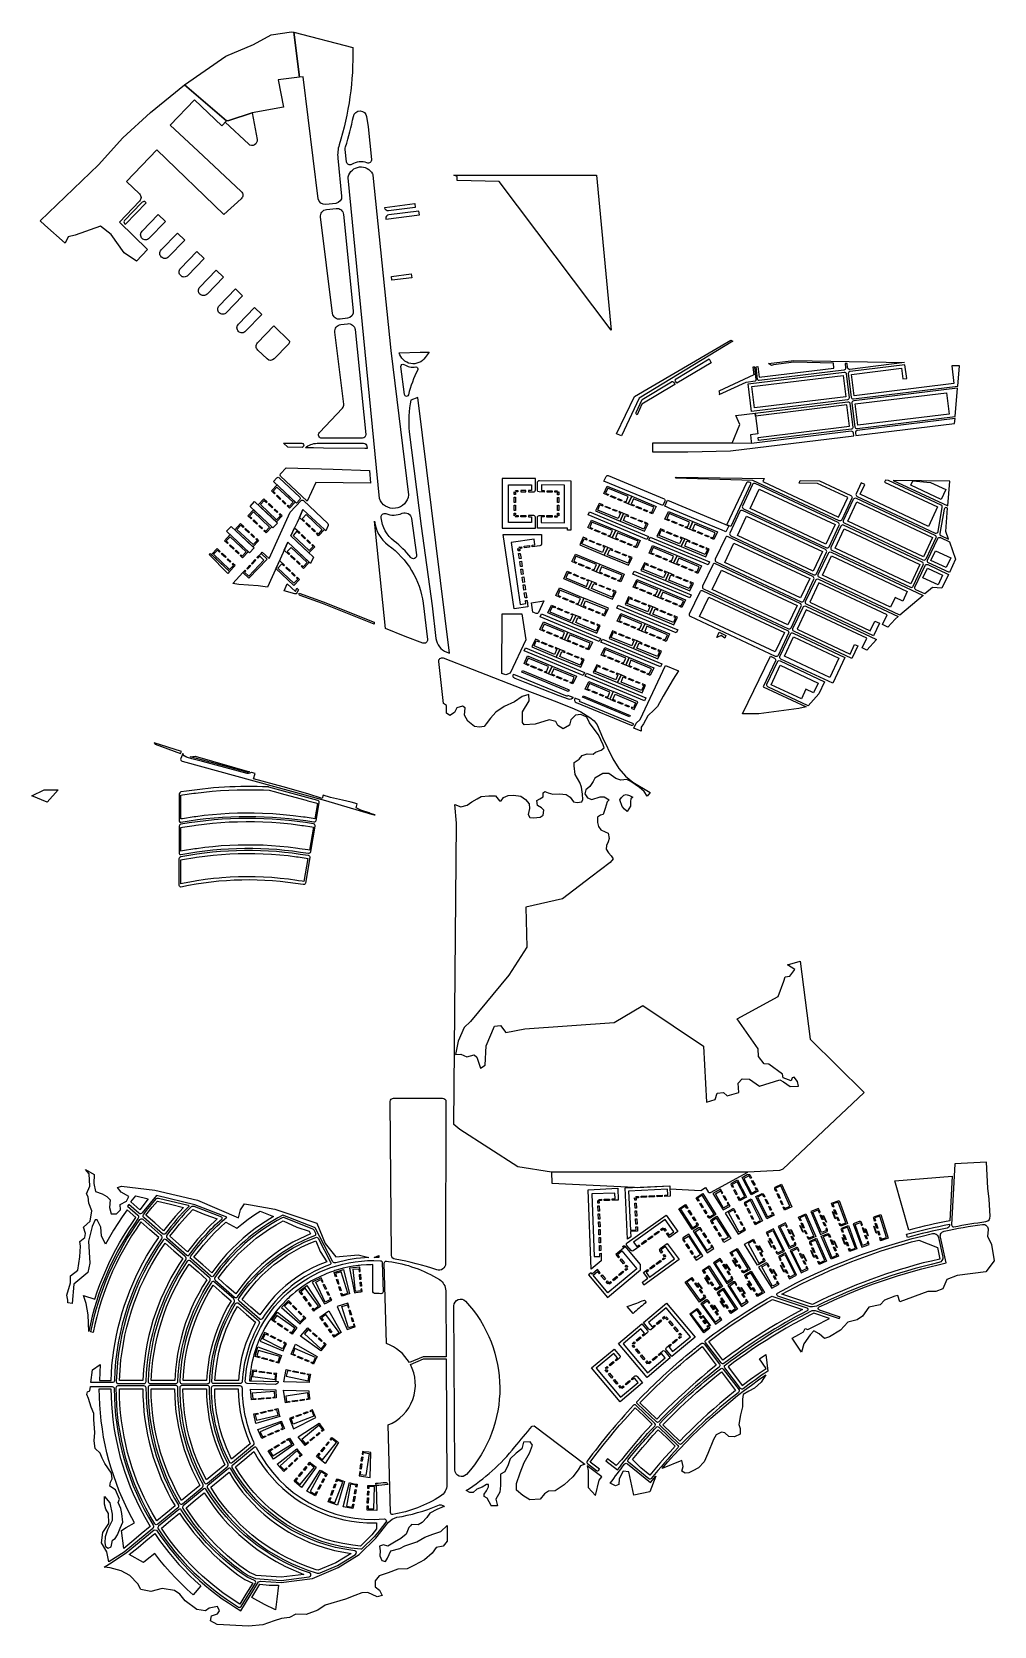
# Model space of a CAD drawing. Header units: millimetres. Extents: x -1270 to 1605, y 1119 to 5880.
import ezdxf

# ---------------------------------------------------------------- set-up
doc = ezdxf.new("R2010")
doc.units = ezdxf.units.MM
doc.layers.add('благоустройство_озеленение', color=18, linetype='Continuous', true_color=0x000000)

msp = doc.modelspace()

# ---------------------------------------------------------------- linework, layer by layer
at = {"layer": 'благоустройство_озеленение'}
for points in [[(-814.4, 5722.1), (-691.3, 5807.9), (-608.1, 5842.4), (-555.1, 5871.3), (-494.5, 5880.3), (-487.7, 5879.6), (-471.2, 5744.6), (-534, 5736.9), (-519, 5655.7), (-612.4, 5638.5), (-681.6, 5616.1), (-689.3, 5614.5)], [(0, 5436.1), (0, 5448.5), (-9.4, 5452.3), (416.4, 5452.3), (461, 4989.4), (126.3, 5433.7)], [(-195.6, 5150.3), (-136.7, 5157.6), (-135.2, 5145.8), (-194.4, 5138.4)], [(476.9, 4679.5), (530.6, 4791.1), (818.4, 4959.6), (823.7, 4956.4), (543.9, 4786.3), (491.1, 4673.8)], [(881.1, 4821), (1154.1, 4854.4), (1161.8, 4790.9), (888.9, 4757.5)], [(1189.7, 4769.1), (1462.6, 4802.6), (1470.4, 4739), (1197.5, 4705.6)], [(880, 4651.1), (822.5, 4652.5), (845.2, 4707.8), (832.6, 4734.9), (890.8, 4742.1), (898.4, 4679.5), (876.8, 4676.9), (879.3, 4657.2)], [(-545.4, 4500.3), (-554.9, 4509.3), (-537.8, 4527.5), (-483.6, 4476.4), (-500.8, 4458.2), (-507.7, 4464.7), (-505.6, 4466.9), (-501.7, 4463.1), (-490, 4475.5), (-538.3, 4521), (-549.9, 4508.7), (-543.3, 4502.5)], [(438.3, 4501.4), (448.9, 4524.1), (521.9, 4493.7), (511.3, 4471.1), (499, 4476.2), (500.2, 4478.9), (505.2, 4476.8), (511.7, 4492.5), (450.4, 4518), (443.9, 4502.3), (452.2, 4498.9), (451.1, 4496.1)], [(1303.4, 4540.9), (1466.4, 4464.5), (1472.4, 4538.7)], [(1355.9, 4526.8), (1362.2, 4540), (1414.8, 4534.5), (1460.1, 4513.3), (1446.5, 4484.3)], [(-618.5, 4463.4), (-604.8, 4478), (-536.3, 4413.3), (-550, 4398.8)], [(-569.5, 4474.9), (-567.4, 4477), (-576.9, 4486), (-594.1, 4467.8), (-539.9, 4416.7), (-522.8, 4434.9), (-529.6, 4441.4), (-531.7, 4439.2), (-527.7, 4435.5), (-539.4, 4423.2), (-587.6, 4468.7), (-576, 4481)], [(-539.6, 4494.8), (-537.5, 4497), (-526.2, 4486.3), (-528.2, 4484.1)], [(-522.4, 4478.6), (-520.4, 4480.8), (-511.4, 4472.4), (-513.5, 4470.2)], [(170.5, 4490.4), (174.5, 4490.4), (174.5, 4474.8), (170.5, 4474.8)], [(170.6, 4506.8), (174.5, 4503.7), (174.5, 4498.4), (170.6, 4498.4)], [(174.2, 4510.4), (182.1, 4510.4), (182.1, 4506.5), (177.4, 4506.5)], [(205.7, 4506.4), (205.7, 4510.4), (190.1, 4510.4), (190.1, 4506.4)], [(268.8, 4506.2), (268.8, 4510.2), (284.4, 4510.2), (284.4, 4506.2)], [(292.4, 4506.1), (292.4, 4510.1), (300.4, 4510.1), (297.1, 4506.1)], [(299.9, 4503.3), (304, 4506.5), (304, 4498.2), (299.9, 4498.2)], [(299.9, 4490.2), (303.9, 4490.2), (303.9, 4474.5), (299.9, 4474.6)], [(458.5, 4493), (459.6, 4495.8), (474.1, 4489.8), (472.9, 4487)], [(480.3, 4484), (481.4, 4486.7), (492.8, 4482), (491.7, 4479.2)], [(527.8, 4464.2), (511.3, 4471.1), (521.9, 4493.7), (595, 4463.4), (584.3, 4440.7), (575.8, 4444.3), (576.9, 4447.1), (581.9, 4445), (588.4, 4460.6), (527.1, 4486.1), (520.6, 4470.4), (529, 4467)], [(629, 4481.7), (812, 4405.7), (803.5, 4387.6), (790.6, 4392.9), (782.3, 4396.4), (636.2, 4457.1), (627.9, 4460.5), (620.5, 4463.6)], [(903.1, 4515), (1129.4, 4408.8), (1102.2, 4350.9), (875.9, 4457.1)], [(1167.2, 4418.7), (1194.4, 4476.7), (1420.7, 4370.5), (1393.5, 4312.6)], [(-624.9, 4435.1), (-607.8, 4453.3), (-553.7, 4402.2), (-570.8, 4384), (-577.6, 4390.4), (-575.6, 4392.6), (-571.6, 4388.9), (-560, 4401.2), (-608.2, 4446.8), (-619.9, 4434.5), (-613.3, 4428.3), (-615.4, 4426.1)], [(-563.6, 4469.4), (-561.6, 4471.5), (-550.2, 4460.8), (-552.3, 4458.6)], [(-546.5, 4453.2), (-544.4, 4455.3), (-535.4, 4446.9), (-537.5, 4444.7)], [(-458.1, 4417.9), (-471.2, 4430.3), (-460.3, 4454.4), (-396.3, 4394), (-413.5, 4375.8), (-420.3, 4382.3), (-418.3, 4384.4), (-414.3, 4380.7), (-402.7, 4393), (-450.9, 4438.6), (-462.6, 4426.3), (-456, 4420.1)], [(170.5, 4466.8), (174.5, 4466.8), (174.5, 4451.2), (170.5, 4451.2)], [(170.5, 4443.2), (174.5, 4443.2), (174.5, 4438.7), (170.5, 4435.4)], [(174, 4431.8), (177.3, 4435.9), (182.2, 4435.9), (182.2, 4431.8)], [(190.2, 4435.9), (205.8, 4435.9), (205.8, 4431.8), (190.2, 4431.8)], [(268.4, 4435.6), (284, 4435.6), (284, 4431.6), (268.4, 4431.6)], [(292, 4435.5), (297, 4435.5), (300.2, 4431.5), (292, 4431.6)], [(299.9, 4466.6), (303.9, 4466.5), (303.8, 4450.9), (299.8, 4450.9)], [(299.8, 4442.9), (303.8, 4442.9), (303.8, 4435.1), (299.8, 4438.4)], [(395.5, 4446.6), (571.6, 4373.5), (567.3, 4364.4), (391.3, 4437.6)], [(436.5, 4467.5), (424.7, 4472.4), (414.1, 4449.7), (487.1, 4419.4), (497.7, 4442.1), (484.5, 4447.6), (483.3, 4444.8), (488.4, 4442.7), (481.9, 4427), (420.6, 4452.5), (427.1, 4468.2), (435.4, 4464.7)], [(443.9, 4464.4), (458.3, 4458.4), (457.2, 4455.6), (442.8, 4461.6)], [(465.7, 4455.3), (477.1, 4450.6), (476, 4447.9), (464.6, 4452.6)], [(497.7, 4442.1), (487.1, 4419.4), (560.1, 4389.1), (570.7, 4411.7), (561.2, 4415.7), (560.1, 4413), (565.1, 4410.9), (558.6, 4395.2), (497.3, 4420.7), (503.8, 4436.4), (512.2, 4432.9), (513.3, 4435.6)], [(519.5, 4429.8), (520.7, 4432.5), (535.1, 4426.5), (534, 4423.8)], [(535.2, 4461.1), (536.3, 4463.9), (550.8, 4457.9), (549.6, 4455.1)], [(557, 4452.1), (558.2, 4454.9), (569.5, 4450.1), (568.4, 4447.4)], [(635.3, 4422.9), (634.1, 4420), (621.3, 4425.4), (631.9, 4448), (705, 4417.7), (694.3, 4395), (682.1, 4400.1), (683.2, 4402.9), (688.2, 4400.8), (694.8, 4416.5), (633.5, 4441.9), (627, 4426.3)], [(838.1, 4376.5), (865.3, 4434.4), (1091.6, 4328.3), (1064.4, 4270.3)], [(-688.4, 4389.1), (-674.7, 4403.7), (-606.3, 4339.1), (-620, 4324.6)], [(-664, 4393.6), (-646.9, 4411.8), (-637.4, 4402.9), (-639.5, 4400.7), (-646, 4406.9), (-657.6, 4394.5), (-609.4, 4349), (-597.7, 4361.3), (-601.7, 4365), (-599.6, 4367.2), (-592.8, 4360.7), (-609.9, 4342.6)], [(-631.6, 4397.4), (-620.2, 4386.6), (-622.3, 4384.5), (-633.6, 4395.2)], [(-614.4, 4381.2), (-605.4, 4372.7), (-607.5, 4370.5), (-616.5, 4379)], [(-609.6, 4420.6), (-607.5, 4422.8), (-596.2, 4412.1), (-598.2, 4409.9)], [(-592.4, 4404.4), (-590.3, 4406.6), (-581.4, 4398.1), (-583.4, 4395.9)], [(-496.4, 4375.7), (-485.4, 4399.4), (-469.8, 4385), (-471.9, 4382.8), (-478.4, 4389), (-490.1, 4376.6), (-441.8, 4331.1), (-430.2, 4343.4), (-434.1, 4347.1), (-432.1, 4349.3), (-425.2, 4342.9), (-442.4, 4324.7)], [(-452.3, 4412.4), (-450.2, 4414.6), (-438.8, 4403.9), (-440.9, 4401.7)], [(-435.1, 4396.2), (-433, 4398.4), (-424.1, 4389.9), (-426.1, 4387.7)], [(403.5, 4394.6), (390.7, 4399.9), (401.3, 4422.6), (474.3, 4392.2), (463.7, 4369.6), (451.4, 4374.7), (452.6, 4377.4), (457.6, 4375.4), (464.1, 4391), (402.8, 4416.5), (396.3, 4400.8), (404.6, 4397.4)], [(412, 4394.3), (426.4, 4388.3), (425.3, 4385.5), (410.9, 4391.5)], [(433.8, 4385.2), (445.2, 4380.5), (444, 4377.7), (432.7, 4382.5)], [(480.2, 4362.7), (463.7, 4369.6), (474.3, 4392.2), (547.4, 4361.9), (536.7, 4339.2), (528.1, 4342.8), (529.3, 4345.6), (534.3, 4343.5), (540.8, 4359.2), (479.5, 4384.6), (473, 4368.9), (481.3, 4365.5)], [(542.5, 4423.5), (553.9, 4418.7), (552.7, 4416), (541.4, 4420.8)], [(618.4, 4388.7), (619.6, 4391.4), (607.7, 4396.4), (597.1, 4373.7), (670.1, 4343.4), (680.7, 4366), (667.5, 4371.5), (666.4, 4368.7), (671.4, 4366.7), (664.9, 4351), (603.6, 4376.5), (610.1, 4392.1)], [(625.8, 4385.6), (627, 4388.4), (641.4, 4382.4), (640.2, 4379.6)], [(641.5, 4417), (642.7, 4419.8), (657.1, 4413.8), (655.9, 4411)], [(663.3, 4407.9), (664.5, 4410.7), (675.8, 4406), (674.7, 4403.2)], [(712, 4390.9), (710.8, 4388.2), (694.3, 4395), (705, 4417.7), (778, 4387.3), (767.4, 4364.7), (758.8, 4368.2), (759.9, 4371), (765, 4368.9), (771.5, 4384.6), (710.2, 4410.1), (703.7, 4394.4)], [(718.2, 4385.1), (719.4, 4387.9), (733.8, 4381.9), (732.7, 4379.1)], [(1129.4, 4338.2), (1156.6, 4396.1), (1382.9, 4289.9), (1355.7, 4232)], [(-707.4, 4328.7), (-716.9, 4337.6), (-734, 4319.4), (-679.9, 4268.4), (-662.8, 4286.6), (-669.6, 4293), (-671.7, 4290.8), (-667.8, 4287.1), (-679.4, 4274.8), (-727.7, 4320.3), (-716, 4332.7), (-709.5, 4326.5)], [(-694.9, 4360.9), (-677.8, 4379.1), (-623.7, 4328), (-640.8, 4309.8), (-647.7, 4316.3), (-645.6, 4318.5), (-641.7, 4314.8), (-630, 4327.1), (-678.3, 4372.6), (-689.9, 4360.3), (-683.4, 4354.1), (-685.5, 4352)], [(-679.6, 4346.5), (-677.6, 4348.6), (-666.2, 4337.9), (-668.3, 4335.7)], [(-662.5, 4330.2), (-660.4, 4332.4), (-651.5, 4324), (-653.5, 4321.8)], [(-516.2, 4332.5), (-505.2, 4356.5), (-442.5, 4297.3), (-444.5, 4292.8), (-458.5, 4278), (-465.3, 4284.5), (-463.3, 4286.7), (-459.3, 4282.9), (-447.7, 4295.3), (-495.9, 4340.8), (-507.6, 4328.5), (-501, 4322.3), (-503.1, 4320.1)], [(-466.1, 4377.3), (-464, 4379.5), (-452.7, 4368.8), (-454.7, 4366.6)], [(-448.9, 4361.1), (-446.8, 4363.3), (-437.9, 4354.8), (-439.9, 4352.6)], [(181.6, 4337.8), (187.2, 4334.3), (187.7, 4330.8), (182.8, 4330.1)], [(192.8, 4343), (193.5, 4338.1), (189.6, 4337.5), (184.7, 4341.9)], [(216.2, 4346.4), (216.9, 4341.4), (201.4, 4339.2), (200.7, 4344.2)], [(388.9, 4366), (377.1, 4370.9), (366.4, 4348.2), (439.5, 4317.9), (450.1, 4340.6), (436.9, 4346.1), (435.7, 4343.3), (440.7, 4341.2), (434.2, 4325.5), (372.9, 4351), (379.4, 4366.7), (387.8, 4363.2)], [(396.3, 4362.9), (410.7, 4356.9), (409.6, 4354.1), (395.2, 4360.1)], [(418.1, 4353.8), (429.5, 4349.1), (428.3, 4346.4), (417, 4351.1)], [(464.5, 4331.3), (465.7, 4334.1), (450.1, 4340.6), (439.5, 4317.9), (512.5, 4287.6), (523.1, 4310.2), (513.6, 4314.2), (512.5, 4311.4), (517.5, 4309.3), (511, 4293.7), (449.7, 4319.1), (456.2, 4334.8)], [(487.6, 4359.6), (488.7, 4362.4), (503.2, 4356.4), (502, 4353.7)], [(509.4, 4350.6), (510.5, 4353.4), (521.9, 4348.6), (520.8, 4345.9)], [(572.9, 4362.1), (577.1, 4371.2), (754.6, 4297.4), (750.4, 4288.4)], [(587.7, 4321.3), (586.5, 4318.5), (573.7, 4323.9), (584.3, 4346.5), (657.4, 4316.2), (646.7, 4293.5), (634.5, 4298.6), (635.6, 4301.4), (640.6, 4299.3), (647.1, 4315), (585.8, 4340.4), (579.3, 4324.8)], [(647.6, 4376.5), (648.8, 4379.3), (660.1, 4374.6), (659, 4371.8)], [(695.2, 4356.9), (696.3, 4359.6), (680.7, 4366), (670.1, 4343.4), (743.1, 4313), (753.8, 4335.7), (744.3, 4339.6), (743.2, 4336.9), (748.2, 4334.9), (741.7, 4319.2), (680.4, 4344.7), (686.9, 4360.3)], [(702.6, 4353.8), (703.7, 4356.5), (718.1, 4350.5), (717, 4347.8)], [(724.4, 4344.7), (725.5, 4347.4), (736.9, 4342.7), (735.8, 4340)], [(740, 4376), (741.2, 4378.8), (752.6, 4374.1), (751.4, 4371.3)], [(800.3, 4295.9), (827.5, 4353.9), (1053.8, 4247.7), (1026.6, 4189.8)], [(-740.4, 4319.4), (-737.4, 4322.6), (-679.9, 4268.4), (-684.7, 4263.3)], [(-701.6, 4323.2), (-690.2, 4312.5), (-692.3, 4310.3), (-703.6, 4321)], [(-684.4, 4307), (-675.5, 4298.5), (-677.5, 4296.3), (-686.5, 4304.8)], [(-639.9, 4265.6), (-633.4, 4272.5), (-631.3, 4270.4), (-635, 4266.5), (-622.6, 4254.8), (-577.1, 4303.1), (-589.4, 4314.8), (-595.6, 4308.2), (-597.8, 4310.3), (-585.7, 4323.1), (-567.5, 4305.9), (-621.7, 4248.5)], [(-627.9, 4278.3), (-619.5, 4287.3), (-617.3, 4285.2), (-625.8, 4276.3)], [(-614, 4293.1), (-603.3, 4304.4), (-601.1, 4302.4), (-611.8, 4291)], [(-517.3, 4285.4), (-515.2, 4287.6), (-530.3, 4301.8), (-541.3, 4277.8), (-487.7, 4227.3), (-470.6, 4245.4), (-477.4, 4251.9), (-479.5, 4249.7), (-475.6, 4246), (-487.2, 4233.7), (-535.5, 4279.2), (-523.8, 4291.6)], [(-497.3, 4314.6), (-495.2, 4316.8), (-483.9, 4306.1), (-485.9, 4303.9)], [(-480.1, 4298.4), (-478, 4300.6), (-469.1, 4292.2), (-471.2, 4290)], [(183.9, 4322.2), (188.9, 4322.9), (191.1, 4307.4), (186.2, 4306.7)], [(187.3, 4298.8), (192.3, 4299.5), (194.5, 4284), (189.6, 4283.3)], [(343.1, 4298.4), (353.7, 4321.1), (426.7, 4290.7), (416.1, 4268.1), (403.8, 4273.2), (405, 4275.9), (410, 4273.9), (416.5, 4289.5), (355.2, 4315), (348.7, 4299.3), (357, 4295.9), (355.9, 4293.1)], [(364.4, 4292.8), (378.8, 4286.8), (377.7, 4284), (363.2, 4290)], [(432.6, 4261.2), (416.1, 4268.1), (426.7, 4290.7), (499.7, 4260.4), (489.1, 4237.7), (480.5, 4241.3), (481.7, 4244.1), (486.7, 4242), (493.2, 4257.6), (431.9, 4283.1), (425.4, 4267.4), (433.7, 4264)], [(473.1, 4331), (487.5, 4325), (486.3, 4322.3), (471.9, 4328.3)], [(494.9, 4322), (506.2, 4317.2), (505.1, 4314.5), (493.7, 4319.2)], [(570.8, 4287.2), (572, 4289.9), (560.1, 4294.9), (549.5, 4272.2), (622.5, 4241.9), (633.1, 4264.5), (619.9, 4270), (618.8, 4267.2), (623.8, 4265.2), (617.3, 4249.5), (556, 4275), (562.5, 4290.6)], [(578.2, 4284.1), (579.3, 4286.9), (593.8, 4280.9), (592.6, 4278.1)], [(593.9, 4315.5), (595, 4318.2), (609.5, 4312.3), (608.3, 4309.5)], [(615.7, 4306.4), (616.9, 4309.2), (628.2, 4304.5), (627.1, 4301.7)], [(664.4, 4289.4), (663.2, 4286.7), (646.7, 4293.5), (657.4, 4316.2), (730.4, 4285.8), (719.8, 4263.2), (711.2, 4266.7), (712.3, 4269.5), (717.3, 4267.4), (723.9, 4283.1), (662.6, 4308.6), (656.1, 4292.9)], [(670.6, 4283.6), (671.8, 4286.4), (686.2, 4280.4), (685, 4277.6)], [(1118.8, 4315.5), (1345.1, 4209.3), (1331.5, 4180.4), (1308.9, 4191), (1295.3, 4162), (1091.6, 4257.6)], [(1416.1, 4301.9), (1429.7, 4330.9), (1475, 4309.7), (1461.4, 4280.7)], [(-509.4, 4282.1), (-498, 4271.3), (-500.1, 4269.2), (-511.5, 4279.9)], [(-494.3, 4263.7), (-492.2, 4265.8), (-483.3, 4257.4), (-485.3, 4255.2)], [(190.7, 4275.4), (195.7, 4276.1), (197.9, 4260.7), (193, 4259.9)], [(194.1, 4252), (199.1, 4252.7), (201.3, 4237.3), (196.4, 4236.5)], [(318.8, 4246.7), (329.4, 4269.4), (341.3, 4264.5), (340.1, 4261.7), (331.8, 4265.2), (325.3, 4249.5), (386.6, 4224), (393.1, 4239.7), (388.1, 4241.8), (389.3, 4244.6), (402.5, 4239.1), (391.8, 4216.4)], [(348.7, 4261.4), (363.1, 4255.4), (362, 4252.6), (347.5, 4258.6)], [(370.5, 4252.3), (381.9, 4247.6), (380.7, 4244.9), (369.4, 4249.6)], [(385.1, 4281), (386.2, 4283.7), (397.6, 4279), (396.4, 4276.2)], [(416.9, 4229.8), (418, 4232.6), (402.5, 4239.1), (391.8, 4216.4), (464.9, 4186.1), (475.5, 4208.7), (466, 4212.7), (464.9, 4209.9), (469.9, 4207.8), (463.4, 4192.2), (402.1, 4217.6), (408.6, 4233.3)], [(440, 4258.1), (441.1, 4260.9), (455.5, 4254.9), (454.4, 4252.2)], [(461.8, 4249.1), (462.9, 4251.9), (474.3, 4247.1), (473.1, 4244.4)], [(525.2, 4260.6), (529.5, 4269.7), (699.6, 4199), (695.3, 4189.9)], [(540, 4219.8), (538.9, 4217), (526.1, 4222.4), (536.7, 4245), (609.7, 4214.7), (599.1, 4192), (586.8, 4197.1), (588, 4199.9), (593, 4197.8), (599.5, 4213.5), (538.2, 4238.9), (531.7, 4223.3)], [(600, 4275), (601.2, 4277.8), (612.5, 4273.1), (611.4, 4270.3)], [(647.5, 4255.3), (648.7, 4258.1), (633.1, 4264.5), (622.5, 4241.9), (695.5, 4211.5), (706.2, 4234.2), (696.7, 4238.1), (695.5, 4235.4), (700.5, 4233.3), (694, 4217.6), (632.7, 4243.1), (639.2, 4258.7)], [(654.9, 4252.2), (656.1, 4255), (670.5, 4249), (669.4, 4246.2)], [(676.7, 4243.2), (677.9, 4245.9), (689.3, 4241.2), (688.1, 4238.4)], [(692.4, 4274.5), (693.6, 4277.3), (704.9, 4272.6), (703.8, 4269.8)], [(762.5, 4215.4), (789.7, 4273.3), (1016, 4167.1), (988.8, 4109.2)], [(1391.9, 4250.3), (1405.5, 4279.3), (1450.8, 4258.1), (1437.2, 4229.1)], [(197.5, 4228.7), (202.5, 4229.4), (204.7, 4213.9), (199.8, 4213.2)], [(200.9, 4205.3), (205.9, 4206), (208.1, 4190.5), (203.2, 4189.8)], [(295.4, 4196.9), (306.1, 4219.6), (379.1, 4189.2), (368.5, 4166.6), (356.2, 4171.7), (357.3, 4174.4), (362.4, 4172.4), (368.9, 4188), (307.6, 4213.5), (301.1, 4197.8), (309.4, 4194.4), (308.2, 4191.6)], [(315.6, 4188.5), (316.8, 4191.3), (331.2, 4185.3), (330.1, 4182.5)], [(425.4, 4229.5), (439.9, 4223.5), (438.7, 4220.8), (424.3, 4226.8)], [(447.2, 4220.5), (458.6, 4215.7), (457.5, 4213), (446.1, 4217.7)], [(523.2, 4185.7), (524.3, 4188.4), (512.5, 4193.4), (501.9, 4170.7), (574.9, 4140.4), (585.5, 4163), (572.3, 4168.5), (571.1, 4165.7), (576.1, 4163.7), (569.6, 4148), (508.4, 4173.5), (514.9, 4189.1)], [(546.3, 4214), (547.4, 4216.7), (561.8, 4210.8), (560.7, 4208)], [(568.1, 4204.9), (569.2, 4207.7), (580.6, 4203), (579.5, 4200.2)], [(616.8, 4187.9), (615.6, 4185.2), (599.1, 4192), (609.7, 4214.7), (682.8, 4184.3), (672.1, 4161.7), (663.6, 4165.2), (664.7, 4168), (669.7, 4165.9), (676.2, 4181.6), (614.9, 4207.1), (608.4, 4191.4)], [(724.7, 4134.8), (751.9, 4192.7), (978.2, 4086.5), (951, 4028.6)], [(134.4, 4142.7), (193.9, 4142.7), (205.2, 4064.6), (158.5, 3965), (145.8, 3960), (134.3, 3964.5)], [(252.7, 4142.1), (428.7, 4069), (424.5, 4059.9), (248.4, 4133.1)], [(271.2, 4145.3), (281.8, 4167.9), (293.7, 4163), (292.5, 4160.2), (284.2, 4163.7), (277.7, 4148), (339, 4122.5), (345.5, 4138.2), (340.5, 4140.3), (341.6, 4143.1), (354.9, 4137.6), (344.2, 4114.9)], [(301.1, 4159.9), (315.5, 4153.9), (314.3, 4151.2), (299.9, 4157.1)], [(322.9, 4150.9), (334.3, 4146.1), (333.1, 4143.4), (321.7, 4148.1)], [(338.6, 4182.2), (350, 4177.5), (348.8, 4174.7), (337.4, 4179.5)], [(434.1, 4142.6), (432.9, 4139.8), (441.5, 4136.2), (452.1, 4158.9), (379.1, 4189.2), (368.5, 4166.6), (385, 4159.7), (386.1, 4162.5), (377.8, 4165.9), (384.3, 4181.6), (445.6, 4156.2), (439.1, 4140.5)], [(393.5, 4159.4), (407.9, 4153.4), (406.8, 4150.7), (392.3, 4156.6)], [(414.2, 4147.6), (415.3, 4150.4), (426.7, 4145.6), (425.5, 4142.9)], [(477.6, 4159.1), (481.9, 4168.2), (659.4, 4094.4), (655.1, 4085.4)], [(492.4, 4118.3), (491.3, 4115.5), (478.5, 4120.9), (489.1, 4143.5), (562.1, 4113.2), (551.5, 4090.5), (539.2, 4095.7), (540.3, 4098.4), (545.4, 4096.3), (551.9, 4112), (490.6, 4137.4), (484.1, 4121.8)], [(530.6, 4182.6), (531.7, 4185.4), (546.1, 4179.4), (545, 4176.6)], [(552.4, 4173.5), (553.5, 4176.3), (564.9, 4171.6), (563.8, 4168.8)], [(599.9, 4153.8), (601.1, 4156.6), (585.5, 4163), (574.9, 4140.4), (647.9, 4110), (658.5, 4132.7), (649, 4136.6), (647.9, 4133.9), (652.9, 4131.8), (646.4, 4116.1), (585.1, 4141.6), (591.6, 4157.2)], [(607.3, 4150.7), (608.5, 4153.5), (622.9, 4147.5), (621.7, 4144.7)], [(623, 4182.1), (624.1, 4184.9), (638.6, 4178.9), (637.4, 4176.1)], [(629.1, 4141.7), (630.3, 4144.4), (641.7, 4139.7), (640.5, 4136.9)], [(644.8, 4173), (646, 4175.8), (657.3, 4171.1), (656.2, 4168.3)], [(309.7, 4072.9), (314.7, 4070.9), (321.3, 4086.5), (260, 4112), (253.5, 4096.3), (261.8, 4092.9), (260.6, 4090.1), (247.8, 4095.4), (258.4, 4118.1), (331.5, 4087.7), (320.8, 4065.1), (308.6, 4070.2)], [(370.4, 4131.1), (354.9, 4137.6), (344.2, 4114.9), (417.3, 4084.6), (427.9, 4107.2), (418.4, 4111.2), (417.2, 4108.4), (422.2, 4106.3), (415.7, 4090.7), (354.5, 4116.1), (361, 4131.8), (369.3, 4128.3)], [(377.8, 4128), (392.2, 4122), (391.1, 4119.3), (376.7, 4125.3)], [(409.9, 4111.5), (411, 4114.2), (399.6, 4119), (398.5, 4116.2)], [(498.7, 4112.5), (499.8, 4115.2), (514.2, 4109.3), (513.1, 4106.5)], [(520.5, 4103.4), (521.6, 4106.2), (532.9, 4101.5), (531.8, 4098.7)], [(569.1, 4086.4), (568, 4083.7), (551.5, 4090.5), (562.1, 4113.2), (635.2, 4082.8), (624.5, 4060.2), (616, 4063.7), (617.1, 4066.5), (622.1, 4064.4), (628.6, 4080.1), (567.3, 4105.6), (560.8, 4089.9)], [(244.9, 4058.7), (246.1, 4061.5), (234.2, 4066.4), (223.6, 4043.8), (296.6, 4013.4), (307.2, 4036.1), (294, 4041.6), (292.9, 4038.8), (297.9, 4036.7), (291.4, 4021), (230.1, 4046.5), (236.6, 4062.2)], [(253.5, 4058.4), (267.9, 4052.4), (266.7, 4049.7), (252.3, 4055.6)], [(268, 4087), (269.2, 4089.8), (283.6, 4083.8), (282.4, 4081)], [(275.3, 4049.4), (286.6, 4044.6), (285.5, 4041.9), (274.1, 4046.6)], [(289.8, 4078), (291, 4080.7), (302.3, 4076), (301.2, 4073.2)], [(338.5, 4061), (337.3, 4058.2), (320.8, 4065.1), (331.5, 4087.7), (404.5, 4057.4), (393.9, 4034.7), (385.3, 4038.3), (386.5, 4041.1), (391.5, 4039), (398, 4054.7), (336.7, 4080.1), (330.2, 4064.4)], [(345.9, 4057.9), (360.3, 4051.9), (359.2, 4049.2), (344.7, 4055.1)], [(367.7, 4048.9), (379.1, 4044.1), (377.9, 4041.4), (366.5, 4046.1)], [(430, 4057.6), (434.3, 4066.7), (611.8, 3992.9), (607.5, 3983.9)], [(475.6, 4084.2), (476.7, 4086.9), (464.9, 4091.9), (454.2, 4069.2), (527.3, 4038.9), (537.9, 4061.5), (524.7, 4067), (523.5, 4064.2), (528.5, 4062.2), (522, 4046.5), (460.7, 4072), (467.2, 4087.6)], [(483, 4081.1), (484.1, 4083.9), (498.5, 4077.9), (497.4, 4075.1)], [(504.8, 4072), (505.9, 4074.8), (517.3, 4070.1), (516.1, 4067.3)], [(552.3, 4052.3), (553.5, 4055.1), (537.9, 4061.5), (527.3, 4038.9), (600.3, 4008.5), (610.9, 4031.2), (601.4, 4035.1), (600.3, 4032.4), (605.3, 4030.3), (598.8, 4014.6), (537.5, 4040.1), (544, 4055.7)], [(559.7, 4049.2), (560.8, 4052), (575.3, 4046), (574.1, 4043.2)], [(575.4, 4080.6), (576.5, 4083.4), (591, 4077.4), (589.8, 4074.6)], [(598.3, 4074.3), (609.7, 4069.6), (608.6, 4066.8), (597.2, 4071.5)], [(776, 4072), (783.2, 4087.5), (803.1, 4078.1), (800, 4069.5), (789, 4077.3)], [(978.2, 4015.9), (1005.4, 4073.8), (1141.2, 4010.1), (1114, 3952.2)], [(214.2, 3991.4), (213, 3988.6), (200.2, 3993.9), (210.8, 4016.6), (283.9, 3986.2), (273.2, 3963.6), (261, 3968.7), (262.1, 3971.4), (267.1, 3969.4), (273.6, 3985), (212.3, 4010.5), (205.8, 3994.8)], [(200.8, 4031.6), (205, 4040.6), (381.1, 3967.5), (376.9, 3958.4)], [(321.7, 4026.8), (322.8, 4029.6), (307.2, 4036.1), (296.6, 4013.4), (369.6, 3983.1), (380.3, 4005.7), (370.8, 4009.7), (369.6, 4006.9), (374.6, 4004.8), (368.1, 3989.2), (306.8, 4014.6), (313.3, 4030.3)], [(330.2, 4026.5), (344.6, 4020.5), (343.5, 4017.8), (329.1, 4023.8)], [(350.9, 4014.7), (352, 4017.5), (363.4, 4012.7), (362.2, 4010)], [(444.8, 4016.8), (443.7, 4014), (430.9, 4019.4), (441.5, 4042), (514.5, 4011.7), (503.9, 3989), (491.6, 3994.1), (492.8, 3996.9), (497.8, 3994.8), (504.3, 4010.5), (443, 4035.9), (436.5, 4020.3)], [(451, 4011), (452.2, 4013.7), (466.6, 4007.8), (465.5, 4005)], [(474, 4004.7), (485.4, 4000), (484.2, 3997.2), (472.9, 4001.9)], [(521.5, 3984.9), (520.4, 3982.2), (503.9, 3989), (514.5, 4011.7), (587.5, 3981.3), (576.9, 3958.7), (568.3, 3962.2), (569.5, 3965), (574.5, 3962.9), (581, 3978.6), (519.7, 4004.1), (513.2, 3988.4)], [(581.5, 4040.2), (582.7, 4042.9), (594, 4038.2), (592.9, 4035.4)], [(195.9, 3973), (334.6, 3915.4), (332.4, 3910.8), (193.8, 3968.4)], [(221.5, 3988.3), (236, 3982.3), (234.8, 3979.5), (220.4, 3985.5)], [(242.2, 3976.5), (243.4, 3979.2), (254.7, 3974.5), (253.6, 3971.7)], [(338.8, 3939.6), (343.8, 3937.5), (350.4, 3953.2), (289.1, 3978.6), (282.6, 3962.9), (290.9, 3959.5), (289.7, 3956.7), (273.2, 3963.6), (283.9, 3986.2), (356.9, 3955.9), (346.3, 3933.2), (337.7, 3936.8)], [(297.1, 3953.6), (298.3, 3956.4), (312.7, 3950.4), (311.5, 3947.7)], [(382.4, 3956.1), (386.7, 3965.2), (564.1, 3891.4), (559.9, 3882.4)], [(428, 3982.7), (429.1, 3985.4), (417.2, 3990.4), (406.6, 3967.7), (479.6, 3937.4), (490.3, 3960), (477.1, 3965.5), (475.9, 3962.8), (480.9, 3960.7), (474.4, 3945), (413.1, 3970.5), (419.6, 3986.2)], [(435.4, 3979.6), (436.5, 3982.4), (450.9, 3976.4), (449.8, 3973.7)], [(457.2, 3970.6), (458.3, 3973.3), (469.7, 3968.6), (468.5, 3965.9)], [(504.7, 3950.8), (505.8, 3953.6), (490.3, 3960), (479.6, 3937.4), (552.7, 3907), (563.3, 3929.7), (553.8, 3933.6), (552.7, 3930.9), (557.7, 3928.8), (551.2, 3913.1), (489.9, 3938.6), (496.4, 3954.2)], [(528.9, 3981.9), (543.3, 3975.9), (542.2, 3973.1), (527.8, 3979.1)], [(528.6, 3801.5), (535.2, 3815.7), (547.2, 3827), (622.8, 3988.3), (661.2, 3972.4), (645.9, 3947.1), (615.5, 3896.8), (599, 3865.6), (588.6, 3855.6), (570.3, 3837.8), (557.4, 3813.9), (550.2, 3804.2), (550.2, 3792.5)], [(549.6, 3970), (550.7, 3972.8), (562.1, 3968.1), (560.9, 3965.3)], [(938.3, 3930.8), (965.4, 3988.7), (1078.6, 3935.6), (1065, 3906.6), (1042.4, 3917.3), (1028.8, 3888.3)], [(318.9, 3944.6), (320.1, 3947.4), (331.4, 3942.6), (330.3, 3939.9)], [(445.1, 3895.4), (450.2, 3893.3), (456.7, 3909), (395.4, 3934.4), (388.9, 3918.8), (397.2, 3915.3), (396, 3912.5), (383.2, 3917.9), (393.9, 3940.5), (466.9, 3910.2), (456.3, 3887.5), (444, 3892.6)], [(403.4, 3909.5), (404.6, 3912.3), (419, 3906.3), (417.9, 3903.5)], [(521.9, 3863.5), (520.7, 3860.8), (529.3, 3857.2), (539.9, 3879.8), (466.9, 3910.2), (456.3, 3887.5), (472.8, 3880.7), (473.9, 3883.4), (465.6, 3886.9), (472.1, 3902.6), (533.4, 3877.1), (526.9, 3861.4)], [(512.1, 3947.7), (513.2, 3950.5), (527.7, 3944.5), (526.5, 3941.7)], [(533.9, 3938.7), (535, 3941.4), (546.4, 3936.7), (545.3, 3933.9)], [(375, 3893.2), (377.1, 3897.7), (517.6, 3839.3), (515.5, 3834.8)], [(425.2, 3900.4), (426.4, 3903.2), (437.8, 3898.5), (436.6, 3895.7)], [(480.1, 3877.6), (481.3, 3880.4), (495.7, 3874.4), (494.6, 3871.6)], [(502, 3868.5), (503.1, 3871.3), (514.5, 3866.6), (513.3, 3863.8)], [(-904.6, 3757), (-902.1, 3753), (-826.2, 3724.9), (-823.3, 3731.3)], [(-797.5, 3715.4), (-782.2, 3717.3), (-620.1, 3670.5), (-620.8, 3670.2), (-623.8, 3669.4), (-627, 3669.3), (-759.6, 3705.3)], [(-1225, 3580.5), (-1270.4, 3598.9), (-1233.7, 3616.8), (-1192, 3616.8)], [(-824.9, 3600.8), (-819.9, 3601.6), (-786.6, 3606.5), (-781.6, 3607.1), (-756.8, 3610), (-731.9, 3612.5), (-707, 3614.4), (-682, 3615.8), (-657, 3616.7), (-631, 3617.1), (-606, 3617), (-578.3, 3616.4), (-561, 3615.9), (-546.1, 3611.8), (-514.4, 3603.1), (-450.4, 3585.6), (-445.6, 3584.2), (-421.8, 3577.7), (-416.9, 3576.4), (-425, 3530.1), (-429.9, 3530.9), (-454.2, 3534.8), (-459.1, 3535.5), (-489.4, 3539.4), (-519.9, 3542.5), (-550.4, 3544.8), (-580.9, 3546.4), (-605.9, 3547), (-630.9, 3547.1), (-655.9, 3546.7), (-680.9, 3545.8), (-705.8, 3544.3), (-730.8, 3542.3), (-755.6, 3539.8), (-780.4, 3536.7), (-785.4, 3536), (-819.9, 3530.7), (-824.9, 3529.8)], [(507.9, 3552), (500.7, 3558.9), (493.8, 3567.1), (486.5, 3586.6), (491, 3593.6), (498.3, 3600.8), (504.9, 3602.6), (515.4, 3599.9), (525.4, 3594.8), (519.6, 3590.1), (518.3, 3581.7), (517.9, 3568.4)], [(-824.9, 3504.4), (-819.9, 3505.3), (-785, 3510.8), (-780, 3511.5), (-755.2, 3514.6), (-730.3, 3517.2), (-705.4, 3519.3), (-680.5, 3520.8), (-655.5, 3521.7), (-630.5, 3522.1), (-605.5, 3522), (-580.5, 3521.3), (-553.4, 3520), (-528.5, 3518.2), (-495.9, 3515), (-463.4, 3510.8), (-458.4, 3510.1), (-434.2, 3506.3), (-429.2, 3505.5), (-441.2, 3436.6), (-446.1, 3437.4), (-470.4, 3441.1), (-475.4, 3441.8), (-504.6, 3445.5), (-529.5, 3448), (-554.4, 3449.9), (-579.4, 3451.2), (-604.3, 3452), (-629.3, 3452), (-654.3, 3451.7), (-679.3, 3450.7), (-704.3, 3449.2), (-729.2, 3447), (-754, 3444.3), (-778.8, 3441), (-783.8, 3440.2), (-819.9, 3434.2), (-824.9, 3433.4)], [(-824.9, 3407.8), (-819.9, 3408.8), (-783.4, 3415), (-778.4, 3415.8), (-753.6, 3419.2), (-728.8, 3421.9), (-703.9, 3424.1), (-678.9, 3425.7), (-653.9, 3426.7), (-628.9, 3427.2), (-603.9, 3427), (-579, 3426.2), (-554, 3424.8), (-529.1, 3422.9), (-504.2, 3420.3), (-479.4, 3417.2), (-474.4, 3416.4), (-450.4, 3412.7), (-445.5, 3411.9), (-457.5, 3342.9), (-462.4, 3343.7), (-473.6, 3345.5), (-478.5, 3346.3), (-503.3, 3349.7), (-528.1, 3352.5), (-553.1, 3354.6), (-578, 3356.1), (-603, 3356.9), (-628, 3357.2), (-653, 3356.7), (-678, 3355.7), (-702.7, 3354), (-710.8, 3353.3), (-727.6, 3351.7), (-752.4, 3348.7), (-777.2, 3345.1), (-782.2, 3344.2), (-819.9, 3337.4), (-824.9, 3336.5)], [(509.5, 2275.1), (502.2, 2428), (635.4, 2434.2), (636.9, 2403.3), (621.1, 2402.6), (620.9, 2406.6), (629.5, 2407), (628.7, 2423.9), (512.7, 2418.4), (518.2, 2302.3), (535.2, 2303.1), (534.7, 2312.1), (538.7, 2312.3), (539.4, 2299.3), (518.4, 2298.3), (519.2, 2282)], [(880.3, 2449.2), (883.2, 2450.7), (890.3, 2436.8), (887.5, 2435.4)], [(-974.7, 2386.1), (-960.1, 2404.6), (-922.5, 2395.1), (-948.3, 2363)], [(-929.5, 2346.5), (-910.8, 2370.1), (-895.3, 2388.5), (-856.6, 2379.3), (-817.4, 2370), (-842.6, 2342.3), (-861.3, 2320), (-876.7, 2300.3), (-903.1, 2323.4)], [(426.2, 2232.6), (430.2, 2232.8), (431.1, 2210.3), (401, 2185.3), (392, 2422.8), (480, 2426.9), (481.2, 2391.8), (463.6, 2391.2), (463.4, 2395.2), (472, 2395.5), (471.4, 2412.4), (402.5, 2410), (409.6, 2223), (426.6, 2223.6)], [(420.2, 2390.1), (424.3, 2387), (424.5, 2382.4), (420.5, 2382.3)], [(423.6, 2393.8), (431.8, 2394.1), (432, 2390.1), (427, 2389.9)], [(440, 2390.4), (439.8, 2394.4), (455.4, 2394.9), (455.6, 2390.9)], [(530.6, 2398), (534.8, 2396.2), (534.9, 2391), (530.9, 2391)], [(531.3, 2382.8), (535.3, 2383), (536.1, 2367.4), (532.1, 2367.2)], [(534.6, 2402.5), (542.2, 2402.9), (542.3, 2398.9), (536.8, 2398.6)], [(550.1, 2403.2), (565.8, 2404), (565.9, 2400), (550.3, 2399.2)], [(573.7, 2404.3), (589.3, 2405.1), (589.5, 2401.1), (573.9, 2400.3)], [(597.3, 2405.4), (612.9, 2406.2), (613.1, 2402.2), (597.5, 2401.5)], [(725, 2381.4), (727.5, 2383), (735.8, 2369.7), (733.3, 2368.2)], [(793.8, 2412.8), (787.5, 2424.1), (764.3, 2411.4), (794.9, 2362.2), (815.8, 2374), (809.4, 2385.3), (806.8, 2383.8), (811, 2376.3), (796.3, 2368), (772, 2410.8), (786.8, 2419.2), (791.2, 2411.3)], [(795.2, 2404.4), (797.8, 2405.9), (805.5, 2392.3), (802.8, 2390.8)], [(827, 2421.8), (829.7, 2423.2), (836.9, 2409.3), (834.2, 2407.9)], [(927.6, 2379.2), (920.6, 2393.2), (923.3, 2394.5), (930.3, 2380.6)], [(962.7, 2396), (956.2, 2410.3), (959, 2411.5), (965.4, 2397.3)], [(966, 2388.8), (968.7, 2390), (973.8, 2378.8), (971, 2377.5)], [(-857.8, 2283.8), (-844.3, 2301.2), (-829.1, 2319.7), (-813.3, 2337.8), (-789.4, 2363.4), (-753.8, 2349), (-717.1, 2335.5), (-744.2, 2309.2), (-759.9, 2292.4), (-775.1, 2275.1), (-789.7, 2257.4), (-804.9, 2237.5)], [(-786, 2221), (-772.8, 2238.5), (-757.6, 2257.1), (-741.8, 2275.2), (-725.3, 2292.7), (-708.2, 2309.5), (-690.6, 2325.8), (-657.6, 2307.9), (-643.1, 2319.9), (-623.8, 2334.8), (-603.9, 2348.9), (-588.1, 2359.1), (-548.4, 2343.2), (-584.2, 2319.9), (-603, 2306.6), (-621.3, 2292.6), (-639, 2277.9), (-656.1, 2262.5), (-672.6, 2246.5), (-688.4, 2229.8), (-703.6, 2212.6), (-718.1, 2194.7), (-733.1, 2174.7), (-759.6, 2197.9)], [(420.8, 2374.3), (424.8, 2374.4), (425.4, 2358.8), (421.4, 2358.7)], [(421.7, 2350.7), (425.7, 2350.8), (426.3, 2335.2), (422.3, 2335.1)], [(532.5, 2359.3), (536.5, 2359.4), (537.2, 2343.8), (533.2, 2343.8)], [(533.6, 2335.7), (537.6, 2335.9), (538.4, 2320.2), (534.4, 2320.1)], [(691, 2359.7), (693.6, 2361.3), (702, 2348.2), (699.5, 2346.5)], [(703.8, 2339.8), (706.4, 2341.4), (713, 2331.1), (710.5, 2329.4)], [(737.5, 2361.4), (740, 2362.9), (746.5, 2352.5), (744, 2350.9)], [(834.1, 2347.4), (836.8, 2348.8), (844.3, 2335.1), (841.6, 2333.7)], [(866.8, 2365.8), (869.5, 2367.2), (876.6, 2353.3), (873.9, 2351.9)], [(877.6, 2344.8), (880.3, 2346.1), (885.9, 2335.2), (883.2, 2333.8)], [(931.2, 2372.1), (933.9, 2373.4), (939.4, 2362.4), (936.8, 2361.1)], [(1085, 2346.7), (1087.7, 2347.9), (1093.8, 2333.5), (1091, 2332.3)], [(1094.1, 2345.7), (1095, 2346.1), (1103.5, 2325.8), (1102.6, 2325.5)], [(1122, 2356.8), (1122.9, 2357.2), (1130.6, 2336.6), (1129.7, 2336.2)], [(1126, 2363.1), (1128.9, 2364.1), (1134.3, 2349.5), (1131.5, 2348.5)], [(1134.3, 2341), (1137.1, 2342), (1141.4, 2330.5), (1138.6, 2329.4)], [(-714.2, 2158.2), (-701.1, 2175.9), (-686.1, 2194.6), (-670.3, 2212.6), (-653.7, 2230), (-636.4, 2246.6), (-618.5, 2262.5), (-599.8, 2277.7), (-580.6, 2292), (-560.7, 2305.5), (-540.3, 2318.1), (-519.4, 2329.9), (-478.7, 2311.2), (-441.6, 2299), (-438.3, 2290.7), (-470.2, 2276.5), (-490.6, 2265.9), (-510.5, 2254.4), (-529.8, 2242), (-548.6, 2228.7), (-566.7, 2214.5), (-584.2, 2199.5), (-600.9, 2183.8), (-616.9, 2167.2), (-632.1, 2150), (-646.5, 2132), (-661.2, 2111.8), (-687.7, 2135)], [(422.6, 2327.1), (426.6, 2327.2), (427.2, 2311.6), (423.2, 2311.5)], [(423.5, 2303.5), (427.5, 2303.6), (428.1, 2288), (424.1, 2287.8)], [(569.9, 2276.3), (582.6, 2285.4), (584.9, 2282.1), (572.2, 2273)], [(589.1, 2290), (601.8, 2299.1), (604.1, 2295.9), (591.4, 2286.8)], [(608.3, 2303.8), (614.8, 2308.4), (614.4, 2303.3), (610.6, 2300.6)], [(618.4, 2302.6), (619.8, 2307.6), (624.6, 2300.8), (621.4, 2298.5)], [(734.6, 2292), (737.1, 2293.6), (745.5, 2280.5), (743, 2278.9)], [(767.6, 2313.1), (770.1, 2314.7), (778.4, 2301.4), (775.8, 2299.8)], [(780, 2293), (782.6, 2294.6), (789.1, 2284.1), (786.6, 2282.6)], [(845.5, 2326.6), (848.1, 2328.1), (854, 2317.3), (851.4, 2315.8)], [(988, 2303.7), (990.7, 2305), (997.5, 2291), (994.8, 2289.7)], [(997.1, 2303.3), (998, 2303.7), (1007.7, 2283.9), (1006.8, 2283.4)], [(1024.6, 2315.9), (1025.5, 2316.3), (1034.3, 2296.2), (1033.4, 2295.8)], [(1028.3, 2322.4), (1031.1, 2323.6), (1037.3, 2309.3), (1034.6, 2308.1)], [(1037.8, 2300.8), (1040.5, 2302), (1045.5, 2290.7), (1042.7, 2289.5)], [(1094.1, 2325), (1096.9, 2326.1), (1101.7, 2314.8), (1098.9, 2313.6)], [(1154.1, 2287.8), (1156.9, 2288.8), (1162.4, 2274.2), (1159.6, 2273.2)], [(1216.2, 2293.8), (1211, 2308.6), (1213.8, 2309.6), (1219, 2294.8)], [(1218.9, 2286.3), (1221.7, 2287.3), (1225.9, 2275.7), (1223, 2274.7)], [(1220.5, 2305.5), (1221.5, 2305.8), (1228.9, 2285.1), (1227.9, 2284.8)], [(1245.8, 2314), (1246.8, 2314.3), (1253.3, 2293.3), (1252.4, 2293)], [(1249.7, 2321.6), (1252.6, 2322.5), (1257.2, 2307.5), (1254.4, 2306.7)], [(1256.8, 2299), (1259.6, 2299.9), (1263.3, 2288.1), (1260.4, 2287.3)], [(-1008.5, 1853.2), (-1007, 1883.7), (-1004.2, 1914.2), (-1001, 1939), (-997, 1963.8), (-992.2, 1988.3), (-986.5, 2012.7), (-980.1, 2036.9), (-972.8, 2060.9), (-964.8, 2084.6), (-956, 2108.1), (-946.4, 2131.2), (-936, 2154), (-924.9, 2176.5), (-913.1, 2198.6), (-900.5, 2220.2), (-887.3, 2241.5), (-872.5, 2263.4), (-846, 2240.2), (-819.5, 2217), (-831.3, 2199.1), (-843.4, 2179.4), (-854.8, 2159.3), (-865.5, 2138.8), (-875.6, 2118), (-884.9, 2096.9), (-893.5, 2075.5), (-901.4, 2053.8), (-908.6, 2031.8), (-915, 2009.6), (-920.7, 1987.2), (-925.6, 1964.7), (-929.7, 1941.9), (-933.1, 1919.1), (-936.6, 1886.2), (-938.5, 1853.2), (-973.6, 1853.2)], [(-642.3, 2095.2), (-629.5, 2113.1), (-614.6, 2132), (-598.8, 2150), (-582.1, 2167.2), (-564.5, 2183.6), (-546.1, 2199), (-527, 2213.5), (-507.1, 2227), (-486.6, 2239.5), (-465.5, 2250.9), (-443.8, 2261.2), (-421.7, 2270.4), (-409.1, 2237.9), (-389.1, 2207.5), (-414.9, 2197.2), (-435.7, 2187.3), (-455.8, 2176.2), (-475.3, 2163.9), (-494.1, 2150.6), (-512, 2136.3), (-529.1, 2120.9), (-545.4, 2104.6), (-560.6, 2087.3), (-574.8, 2069.3), (-589.2, 2048.8), (-615.7, 2072)], [(424.4, 2279.9), (428.4, 2280), (429, 2264.4), (425, 2264.2)], [(425.3, 2256.3), (429.3, 2256.4), (429.9, 2240.8), (425.9, 2240.6)], [(550.7, 2262.5), (563.4, 2271.6), (565.7, 2268.4), (553, 2259.3)], [(692.3, 2246.3), (683.8, 2259.4), (686.3, 2261), (694.8, 2248)], [(696.7, 2239.6), (699.2, 2241.3), (705.9, 2231), (703.4, 2229.3)], [(747.3, 2272.1), (749.8, 2273.8), (756.5, 2263.4), (754, 2261.8)], [(893, 2255.1), (895.7, 2256.5), (903.2, 2242.8), (900.5, 2241.4)], [(902.1, 2255.1), (903, 2255.6), (913.5, 2236.3), (912.7, 2235.8)], [(929.7, 2269.8), (930.6, 2270.2), (940.5, 2250.6), (939.6, 2250.1)], [(933, 2276.5), (935.7, 2277.8), (942.7, 2263.9), (940.1, 2262.5)], [(943.7, 2255.4), (946.3, 2256.7), (951.9, 2245.7), (949.2, 2244.4)], [(970, 2110.7), (1007.9, 2130.9), (1028.9, 2141.5), (1049.9, 2151.9), (1071.2, 2162), (1092.5, 2171.8), (1114, 2181.3), (1135.6, 2190.6), (1157.4, 2199.5), (1179.2, 2208.1), (1201.2, 2216.5), (1223.2, 2224.6), (1245.4, 2232.3), (1267.7, 2239.8), (1290.1, 2247), (1312.6, 2253.8), (1335.1, 2260.4), (1357.5, 2266.6), (1380, 2272), (1435.1, 2249.7), (1442.8, 2215.6), (1417.8, 2209.8), (1392.9, 2203.9), (1368.3, 2197), (1346.1, 2190.7), (1324.1, 2184.2), (1302.1, 2177.4), (1280.3, 2170.2), (1258.5, 2162.8), (1236.8, 2155), (1215.3, 2147), (1193.8, 2138.7), (1172.5, 2130.1), (1151.3, 2121.2), (1130.2, 2112), (1109.3, 2102.5), (1088.4, 2092.8), (1067.8, 2082.7), (1061.9, 2079.8), (1015.5, 2095.4)], [(998.3, 2282.5), (1001, 2283.8), (1006.4, 2272.7), (1003.7, 2271.4)], [(1057.4, 2240.8), (1058.4, 2241.2), (1067.2, 2221), (1066.3, 2220.6)], [(1066.8, 2234.5), (1060.5, 2248.8), (1063.3, 2250), (1069.5, 2235.7)], [(1116.1, 2272.7), (1118.9, 2273.8), (1124.9, 2259.4), (1122.2, 2258.3)], [(1125.3, 2250.9), (1128, 2252), (1132.8, 2240.7), (1130, 2239.5)], [(1125.9, 2270.1), (1126.8, 2270.5), (1135.3, 2250.2), (1134.4, 2249.9)], [(1150.6, 2280), (1151.6, 2280.3), (1159.3, 2259.7), (1158.3, 2259.4)], [(1162.4, 2265.7), (1165.2, 2266.7), (1169.5, 2255.2), (1166.7, 2254.1)], [(-913.5, 1853.2), (-911.7, 1883.4), (-908.7, 1913.4), (-905.3, 1936.7), (-901.1, 1959.8), (-896, 1982.8), (-890.2, 2005.6), (-883.5, 2028.1), (-876.1, 2050.4), (-867.9, 2072.5), (-858.9, 2094.2), (-849.1, 2115.6), (-838.6, 2136.6), (-827.3, 2157.3), (-815.3, 2177.5), (-800.5, 2200.4), (-773.9, 2177.2), (-747.4, 2153.9), (-760.1, 2133.6), (-772, 2112.7), (-783, 2091.4), (-793.2, 2069.6), (-802.5, 2047.5), (-810.9, 2025), (-818.3, 2002.2), (-824.8, 1979.1), (-830.4, 1955.7), (-835, 1932.1), (-838.7, 1908.4), (-841.4, 1884.5), (-843.4, 1853.2), (-878.5, 1853.2)], [(-290.5, 2191.2), (-321, 2188.2), (-306.8, 2114.8), (-302.3, 2115.6), (-287.5, 2117.8), (-283.5, 2118.3), (-284.3, 2126.5), (-287.3, 2126.2), (-286.8, 2120.8), (-303.6, 2119.2), (-310, 2185.3), (-293.1, 2186.9), (-292.3, 2177.9), (-289.3, 2178.2)], [(487.3, 2213.6), (490.3, 2216.2), (500.5, 2204), (497.4, 2201.4)], [(502.6, 2195.3), (505.7, 2197.8), (510.7, 2191.7), (505.6, 2191.7)], [(575.8, 2188.7), (588.4, 2197.9), (590.8, 2194.7), (578.2, 2185.5)], [(594.9, 2202.7), (607.5, 2211.9), (609.9, 2208.7), (597.3, 2199.4)], [(613.9, 2216.6), (617.9, 2219.6), (622.9, 2218.3), (616.3, 2213.4)], [(615.8, 2227.2), (619, 2229.6), (623.7, 2223.3), (618.5, 2223.5)], [(794.6, 2198.5), (797.1, 2200.1), (805.5, 2187), (803, 2185.4)], [(803.2, 2200), (804, 2200.5), (815.9, 2182), (815, 2181.4)], [(823.3, 2212.3), (824.1, 2212.8), (835.8, 2194.1), (834.9, 2193.6)], [(826.8, 2217.9), (829.4, 2219.5), (837.6, 2206.2), (835.1, 2204.7)], [(839.3, 2197.9), (841.8, 2199.4), (848.4, 2189), (845.8, 2187.4)], [(904.4, 2234.3), (907, 2235.8), (912.9, 2225), (910.3, 2223.5)], [(966.5, 2196.5), (967.4, 2197), (977.3, 2177.3), (976.4, 2176.8)], [(976.1, 2190.7), (969.1, 2204.7), (971.8, 2206), (978.8, 2192.1)], [(1023.4, 2231.6), (1026.1, 2232.9), (1032.9, 2218.8), (1030.2, 2217.5)], [(1033.2, 2229.6), (1034.1, 2230), (1043.8, 2210.2), (1042.9, 2209.8)], [(1033.7, 2210.3), (1036.4, 2211.6), (1041.8, 2200.6), (1039.1, 2199.3)], [(1070, 2227.1), (1072.7, 2228.3), (1077.6, 2217.1), (1074.9, 2215.9)], [(-400.5, 2147.6), (-406.2, 2159.3), (-432.6, 2146.5), (-395.6, 2081.8), (-391.1, 2084.4), (-377.8, 2091.2), (-374.1, 2092.9), (-378, 2100.8), (-380.7, 2099.5), (-378.3, 2094.6), (-393.6, 2087.2), (-422.4, 2147), (-407.1, 2154.4), (-403.2, 2146.3)], [(-366.9, 2175), (-339, 2184), (-321.1, 2111.6), (-326.2, 2110.3), (-340.5, 2106.1), (-344.3, 2104.8), (-347, 2113.2), (-344.2, 2114.1), (-342.5, 2108.9), (-326.4, 2114.1), (-346.7, 2177.3), (-362.8, 2172.1), (-360.1, 2163.5), (-362.9, 2162.6)], [(-360.5, 2155), (-357.6, 2155.9), (-352.9, 2141.1), (-355.7, 2140.3)], [(-291.5, 2170), (-288.5, 2170.3), (-287, 2154.7), (-290, 2154.4)], [(-289.2, 2146.5), (-286.3, 2146.7), (-285.1, 2134.5), (-288.1, 2134.2)], [(430.1, 2165.8), (433.2, 2168.3), (443.2, 2156.3), (440.1, 2153.7)], [(445.2, 2147.6), (448.3, 2150.1), (451.5, 2146.3), (450.5, 2141.3)], [(455.5, 2146), (459, 2148.9), (461.5, 2145.9), (455.5, 2140.8)], [(465.1, 2154.1), (477.1, 2164.1), (479.7, 2161), (467.7, 2151)], [(483.2, 2169.2), (495.2, 2179.3), (497.8, 2176.2), (485.8, 2166.2)], [(501.3, 2184.4), (505.2, 2187.7), (510.3, 2186.7), (503.9, 2181.3)], [(710.2, 2143), (712.7, 2144.7), (721.8, 2132), (719.4, 2130.3)], [(719, 2144.6), (719.8, 2145.1), (732.6, 2127.3), (731.8, 2126.7)], [(740.8, 2159.5), (741.6, 2160.1), (753.6, 2141.7), (752.8, 2141.1)], [(743.9, 2165.7), (746.4, 2167.4), (754.9, 2154.3), (752.4, 2152.7)], [(756.8, 2146), (759.3, 2147.6), (766, 2137.3), (763.5, 2135.7)], [(807.3, 2178.6), (809.9, 2180.3), (816.5, 2169.9), (814, 2168.3)], [(867, 2142), (867.9, 2142.5), (879.5, 2123.9), (878.7, 2123.3)], [(869.5, 2149.4), (872.1, 2151), (880.3, 2137.7), (877.8, 2136.1)], [(933.9, 2185.8), (936.5, 2187.2), (944, 2173.5), (941.4, 2172.1)], [(943.7, 2184.4), (944.6, 2184.9), (955.2, 2165.6), (954.3, 2165.1)], [(945.2, 2165), (947.9, 2166.5), (953.7, 2155.7), (951.1, 2154.2)], [(979.7, 2183.6), (982.4, 2184.9), (987.9, 2173.9), (985.2, 2172.5)], [(-818.4, 1853.2), (-816.5, 1882), (-813.2, 1910.7), (-809.2, 1934.5), (-804.3, 1958.1), (-798.3, 1981.4), (-791.4, 2004.5), (-783.5, 2027.2), (-774.6, 2049.6), (-764.8, 2071.6), (-754.1, 2093.2), (-742.4, 2114.3), (-728.4, 2137.3), (-701.7, 2114), (-675, 2090.7), (-685.7, 2072.6), (-696.4, 2052.2), (-706.2, 2031.4), (-715.1, 2010.2), (-722.9, 1988.6), (-729.8, 1966.6), (-735.6, 1944.3), (-740.3, 1922.3), (-744, 1900.1), (-746.7, 1876.7), (-748.4, 1853.2), (-783.5, 1853.2)], [(-464.2, 2109), (-471.9, 2119.5), (-448.4, 2137), (-408.2, 2074.2), (-412.5, 2071.4), (-424.8, 2062.7), (-428, 2060.3), (-433.2, 2067.4), (-430.8, 2069.2), (-427.5, 2064.8), (-413.9, 2074.9), (-453.5, 2128.2), (-467.1, 2118.1), (-461.8, 2110.8)], [(-459.4, 2102.6), (-457, 2104.4), (-447.7, 2091.9), (-450.1, 2090.1)], [(-399.8, 2139.1), (-397.1, 2140.4), (-390.3, 2126.3), (-393, 2125)], [(-389.5, 2117.8), (-386.8, 2119.1), (-381.4, 2108), (-384.1, 2106.7)], [(-353.3, 2132.6), (-350.4, 2133.5), (-346.6, 2121.7), (-349.5, 2120.8)], [(724, 2123.8), (726.5, 2125.5), (733.6, 2115.6), (731.2, 2113.8)], [(752.1, 1969.4), (780.2, 1990.2), (799.6, 2004.1), (819.2, 2017.8), (838.9, 2031.2), (858.9, 2044.3), (879, 2057.2), (899.4, 2069.8), (924.6, 2084.9), (942.3, 2095.2), (987.1, 2080.1), (1032.6, 2064.8), (997.7, 2046), (976.5, 2034.1), (955.5, 2021.9), (935.8, 2010.1), (916.3, 1998), (897, 1985.6), (877.8, 1973), (858.8, 1960.1), (840, 1947), (821.4, 1933.6), (794.5, 1913.8), (773.3, 1941.6)], [(788.1, 2098.2), (790.6, 2099.9), (799.3, 2086.9), (796.8, 2085.2)], [(838.4, 2130.8), (840.7, 2132.3), (849.1, 2119.1), (846.7, 2117.6)], [(847.9, 2130.3), (848.7, 2130.8), (860.6, 2112.3), (859.7, 2111.8)], [(851, 2110.9), (853.4, 2112.4), (860, 2102), (857.6, 2100.5)], [(882, 2129.4), (884.5, 2130.9), (891.1, 2120.5), (888.5, 2118.9)], [(-723.4, 1853.2), (-721.1, 1881.7), (-717.1, 1910), (-711.5, 1937.4), (-705.5, 1960.6), (-698.2, 1983.5), (-689.8, 2006), (-680.3, 2028), (-669.7, 2049.6), (-655.9, 2074), (-629.1, 2050.5), (-602.4, 2027.1), (-613, 2006.7), (-622.5, 1985.7), (-630.8, 1964.3), (-637.9, 1942.4), (-643.7, 1920.2), (-648.3, 1897.6), (-651.5, 1875.5), (-653.4, 1853.2), (-688.3, 1853.2)], [(-553.5, 2033.1), (-536.8, 2057.3), (-478.5, 2010.8), (-481.7, 2006.7), (-490.6, 1994.6), (-492.8, 1991.3), (-500, 1996.3), (-498.3, 1998.7), (-493.8, 1995.6), (-484.2, 2009.6), (-538.8, 2047.3), (-548.5, 2033.3), (-541.1, 2028.2), (-542.8, 2025.7)], [(-497, 2080.6), (-494.9, 2082.7), (-504, 2092), (-524.9, 2071.4), (-469.1, 2022), (-465.6, 2025.9), (-455.2, 2036.7), (-452.3, 2039.4), (-458.5, 2045.7), (-460.6, 2043.6), (-456.8, 2039.7), (-468.9, 2027.8), (-515.5, 2075.1), (-503.4, 2087)], [(-491.4, 2074.9), (-489.3, 2077), (-478.3, 2065.9), (-480.5, 2063.8)], [(-474.9, 2058.1), (-472.7, 2060.2), (-464.1, 2051.4), (-466.2, 2049.3)], [(-445.3, 2083.7), (-442.9, 2085.5), (-435.5, 2075.6), (-438, 2073.8)], [(-410.1, 2041.6), (-383.3, 2061.1), (-346.2, 1996), (-351.4, 1993), (-363.8, 1984.7), (-367.1, 1982.3), (-372, 1989.1), (-369.5, 1990.8), (-366.4, 1986.4), (-352.6, 1996.4), (-391.6, 2050.1), (-405.3, 2040.2), (-400, 2032.9), (-402.4, 2031.1)], [(-326.1, 2083.6), (-358.4, 2073.6), (-328.4, 2005), (-322.4, 2007.5), (-308.3, 2012.5), (-304.4, 2013.6), (-306.9, 2021.6), (-309.8, 2020.7), (-308.2, 2015.5), (-324.4, 2010.5), (-344, 2073.9), (-327.8, 2078.9), (-325.2, 2070.3), (-322.3, 2071.2)], [(-322.8, 2062.7), (-319.9, 2063.6), (-315.3, 2048.7), (-318.2, 2047.8)], [(746.5, 2015.5), (748.9, 2017.3), (755.1, 2009), (737.4, 1995.8), (697.3, 2049.8), (699, 2051), (736.3, 2000.8), (749.9, 2010.9)], [(757.4, 2077.2), (759.8, 2078.9), (768.9, 2066.1), (766.4, 2064.4)], [(767.1, 2077.2), (768, 2077.8), (780.7, 2059.9), (779.8, 2059.3)], [(771, 2057.9), (773.5, 2059.6), (780.6, 2049.6), (778.1, 2047.8)], [(786.2, 2090.3), (787, 2090.9), (799.2, 2072.5), (798.3, 2072)], [(801.2, 2078.5), (803.7, 2080.2), (810.5, 2070), (808, 2068.3)], [(-536.2, 2021.2), (-534.5, 2023.7), (-521.6, 2014.8), (-523.3, 2012.3)], [(-516.7, 2007.8), (-515, 2010.3), (-504.9, 2003.3), (-506.6, 2000.8)], [(-445.5, 2009.8), (-435.9, 2001.1), (-437.9, 1998.8), (-444.6, 2004.9), (-455.9, 1992.2), (-406.6, 1947.8), (-395.2, 1960.4), (-399.3, 1964.1), (-397.3, 1966.3), (-391, 1960.7), (-393.8, 1957.7), (-403.3, 1946.3), (-406.9, 1941.5), (-467.6, 1985.2)], [(-397.7, 2024.6), (-395.3, 2026.4), (-386.1, 2013.7), (-388.6, 2012)], [(-383.9, 2005.5), (-381.5, 2007.3), (-374.2, 1997.3), (-376.7, 1995.5)], [(-315.8, 2040.1), (-312.9, 2041), (-309.3, 2029.3), (-312.1, 2028.4)], [(595.9, 2023.7), (607.9, 2033.7), (610.5, 2030.6), (598.5, 2020.6)], [(614.1, 2038.8), (616.6, 2035.7), (620.2, 2038.7), (620.2, 2043.9)], [(624.2, 2038.4), (625.2, 2043.4), (630.6, 2037), (627.5, 2034.5)], [(632.6, 2028.3), (635.7, 2030.9), (645.7, 2018.9), (642.7, 2016.4)], [(647.8, 2010.2), (650.9, 2012.8), (660.9, 2000.8), (657.8, 1998.3)], [(724.7, 2044.8), (728.5, 2044.8), (732.2, 2039.8), (729.8, 2038)], [(734.6, 2031.6), (737, 2033.4), (744.2, 2023.7), (741.7, 2021.9)], [(-590.5, 1921.1), (-603, 1924.6), (-594.9, 1953.4), (-524.7, 1928.1), (-526.6, 1922.8), (-531, 1908.5), (-532.1, 1904.6), (-540.5, 1907), (-539.7, 1909.9), (-534.5, 1908.4), (-529.9, 1924.7), (-593.7, 1942.7), (-598.4, 1926.4), (-589.7, 1924)], [(-564.8, 1988.2), (-563.4, 1990.9), (-575, 1996.7), (-588.2, 1970.6), (-519.4, 1941.8), (-517.4, 1946.6), (-511, 1960.1), (-509.2, 1963.7), (-517, 1967.6), (-518.3, 1964.9), (-513.5, 1962.5), (-521.1, 1947.3), (-580.4, 1977.1), (-572.8, 1992.3)], [(-557.6, 1984.6), (-556.3, 1987.3), (-542.3, 1980.3), (-543.6, 1977.6)], [(-536.5, 1974), (-535.1, 1976.7), (-524.1, 1971.2), (-525.5, 1968.5)], [(-495.9, 1931.4), (-482.7, 1961.8), (-417.7, 1924.7), (-420.6, 1919.4), (-427.1, 1905.9), (-428.6, 1902.2), (-436.3, 1905.5), (-435.1, 1908.3), (-430.1, 1906.1), (-423.4, 1921.7), (-484.3, 1948.1), (-491, 1932.6), (-482.8, 1929), (-484, 1926.2)], [(-431.9, 1993.5), (-429.9, 1995.7), (-418.3, 1985.2), (-420.3, 1983)], [(-414.4, 1977.7), (-412.4, 1979.9), (-403.2, 1971.7), (-405.2, 1969.4)], [(522.9, 1957.8), (528, 1957.9), (531.3, 1954), (528.2, 1951.4)], [(523.3, 1962.9), (529.4, 1968), (532, 1964.9), (528.4, 1961.9)], [(547.5, 1983.1), (550.1, 1980), (538.1, 1970), (535.5, 1973.1)], [(546.5, 1786), (563.1, 1803.1), (580, 1820), (597.1, 1836.7), (614.5, 1853.2), (632.1, 1869.4), (649.8, 1885.4), (667.8, 1901.1), (686, 1916.6), (704.5, 1931.8), (732.3, 1954.2), (753.5, 1926.3), (774.7, 1898.5), (748.7, 1877.6), (731, 1862.9), (713.5, 1848.1), (696.3, 1833), (679.2, 1817.6), (662.3, 1802.1), (645.7, 1786.3), (629.2, 1770.3), (613.1, 1754.1), (597, 1737.6), (571.8, 1761.8)], [(643.6, 1966.3), (655.6, 1976.3), (658.2, 1973.3), (646.1, 1963.3)], [(661.8, 1981.4), (665.6, 1984.6), (670.6, 1983.6), (664.3, 1978.4)], [(663, 1992.1), (666, 1994.7), (671.1, 1988.7), (665.9, 1988.6)], [(-582.8, 1918.9), (-582, 1921.8), (-566.9, 1917.6), (-567.8, 1914.7)], [(-560.1, 1912.5), (-559.2, 1915.4), (-547.4, 1912.1), (-548.2, 1909.2)], [(-476.6, 1923), (-475.4, 1925.8), (-461.1, 1919.6), (-462.3, 1916.8)], [(-455, 1913.6), (-453.8, 1916.4), (-442.5, 1911.5), (-443.7, 1908.7)], [(454.9, 1899.7), (466.9, 1909.7), (469.5, 1906.7), (457.5, 1896.6)], [(533.3, 1945.3), (536.4, 1947.8), (546.4, 1935.8), (543.3, 1933.3)], [(548.4, 1927.1), (551.5, 1929.7), (561.5, 1917.7), (558.5, 1915.1)], [(563.6, 1909), (566.6, 1911.6), (569.6, 1908), (568.6, 1903)], [(573.7, 1902.5), (573.6, 1907.7), (577.4, 1910.8), (579.9, 1907.8)], [(583.5, 1916), (595.5, 1926), (598, 1923), (586.1, 1912.9)], [(-599, 1879.5), (-598.6, 1882.4), (-611.5, 1884.2), (-616, 1852.1), (-541.2, 1849.8), (-540.8, 1855.2), (-539.1, 1870), (-538.5, 1874), (-547.2, 1875.2), (-547.6, 1872.2), (-542.2, 1871.5), (-544.6, 1854.7), (-610.3, 1863.9), (-608, 1880.7)], [(-590.7, 1881.3), (-575.2, 1879.2), (-575.7, 1876.2), (-591.1, 1878.3)], [(-567.3, 1878), (-555.1, 1876.3), (-555.5, 1873.3), (-567.7, 1875.1)], [(-510.2, 1885.9), (-497.4, 1883.3), (-498, 1880.4), (-506.8, 1882.2), (-510.2, 1865.6), (-445.1, 1852.4), (-441.8, 1869.1), (-447.1, 1870.1), (-446.5, 1873.1), (-438.3, 1871.4), (-439.1, 1867.5), (-441.5, 1852.7), (-442.2, 1846.7), (-517.6, 1849.1)], [(-490.2, 1878.8), (-489.6, 1881.8), (-474.3, 1878.7), (-474.9, 1875.7)], [(-466.4, 1877.1), (-454.4, 1874.7), (-454.9, 1871.7), (-467, 1874.2)], [(442.3, 1884.4), (447.5, 1884.4), (450.7, 1880.6), (447.6, 1878)], [(448.8, 1894.6), (451.3, 1891.5), (447.7, 1888.5), (442.7, 1889.5)], [(452.7, 1871.9), (455.8, 1874.5), (465.8, 1862.5), (462.7, 1859.9)], [(615.1, 1720.3), (631.5, 1737.1), (648.1, 1753.7), (664.9, 1770.1), (682, 1786.2), (699.3, 1802.1), (716.8, 1817.8), (734.6, 1833.2), (752.6, 1848.3), (770.7, 1863.2), (789.9, 1878.5), (811.2, 1850.6), (832.3, 1823), (803, 1799.2), (785, 1784.2), (767.2, 1768.8), (749.6, 1753.2), (732.3, 1737.4), (715.1, 1721.3), (698.3, 1704.9), (681.6, 1688.3), (665.6, 1671.8), (640.4, 1696)], [(-1069, 1828.2), (-1034, 1828.2), (-1033.6, 1805.2), (-1032.5, 1782.2), (-1030.8, 1759.3), (-1028.4, 1736.4), (-1025.2, 1713), (-1021.5, 1690.3), (-1017, 1667.7), (-1011.9, 1645.3), (-1006.2, 1623), (-999.8, 1601), (-992.7, 1579.1), (-985.1, 1557.4), (-976.7, 1535.9), (-967.8, 1514.7), (-958.2, 1493.8), (-948, 1473.2), (-932.8, 1444.9), (-916.5, 1417.3), (-943.7, 1394.8), (-966.1, 1376.3), (-996, 1351.6), (-1003, 1405.3), (-988.3, 1413.6), (-963.3, 1427.7), (-979.2, 1457.3), (-989.8, 1478.8), (-999.8, 1500.7), (-1009.2, 1522.8), (-1017.9, 1545.2), (-1025.9, 1567.8), (-1033.3, 1590.7), (-1040, 1613.8), (-1046, 1637.1), (-1051.3, 1660.5), (-1055.9, 1684.1), (-1059.8, 1707.8), (-1063.1, 1732.2), (-1065.7, 1756.1), (-1067.5, 1780.1), (-1068.6, 1804.1)], [(-842.5, 1478.5), (-869.8, 1455.9), (-897, 1433.4), (-911.1, 1457.3), (-924.3, 1481.7), (-935, 1503.2), (-945, 1525), (-954.3, 1547.1), (-962.9, 1569.5), (-970.8, 1592.2), (-978, 1615.1), (-984.4, 1638.2), (-990, 1661.6), (-994.9, 1685), (-999.1, 1708.7), (-1002.5, 1732.4), (-1005.2, 1756.3), (-1007.1, 1780.2), (-1008.2, 1804.2), (-1008.2, 1828.2), (-974, 1828.2), (-939, 1828.2), (-938.5, 1805.2), (-937.3, 1782.2), (-935.4, 1759.2), (-932.6, 1736.5), (-929.1, 1713.7), (-924.9, 1691.1), (-919.9, 1668.7), (-914.1, 1646.4), (-907.6, 1624.3), (-900.3, 1602.5), (-892.4, 1580.9), (-883.7, 1559.6), (-874.3, 1538.6), (-864.2, 1518), (-853.7, 1498)], [(-914, 1828.3), (-879, 1828.3), (-844, 1828.3), (-843.5, 1805.2), (-842.1, 1782.2), (-839.8, 1759.3), (-836.6, 1736.5), (-832.6, 1713.9), (-827.6, 1691.4), (-821.8, 1669.2), (-815.2, 1647.2), (-807.6, 1625.4), (-799.3, 1604), (-790.1, 1582.9), (-779.6, 1561.1), (-768.2, 1539.8), (-795.6, 1517.2), (-823, 1494.6), (-836.9, 1519.5), (-849.7, 1545), (-861.2, 1570.5), (-870.2, 1592.8), (-878.3, 1615.4), (-885.7, 1638.2), (-892.2, 1661.3), (-897.9, 1684.6), (-902.7, 1708.1), (-906.8, 1732.4), (-909.9, 1756.2), (-912.1, 1780.1), (-913.5, 1804.1)], [(-819, 1828.3), (-784, 1828.4), (-749, 1828.4), (-748.4, 1805.2), (-746.7, 1782.3), (-744, 1759.5), (-740.2, 1736.8), (-735.4, 1714.3), (-729.6, 1692.1), (-722.7, 1670.2), (-714.8, 1648.6), (-704.8, 1624.8), (-693.6, 1601.5), (-721.1, 1578.8), (-748.6, 1556), (-762.8, 1583.6), (-775.2, 1611.1), (-786.1, 1639.2), (-793.7, 1662.1), (-800.3, 1685.2), (-805.9, 1708.7), (-810.6, 1732.3), (-814.2, 1756.1), (-816.8, 1780.1), (-818.4, 1804.1)], [(-724, 1828.4), (-689, 1828.4), (-654.1, 1828.4), (-653.3, 1805.2), (-651.3, 1782.3), (-647.9, 1759.6), (-643.2, 1736.9), (-637.4, 1715.1), (-628.6, 1688.9), (-618.3, 1663.8), (-646.1, 1640.8), (-673.8, 1617.9), (-689.1, 1651.9), (-701.9, 1687), (-708.5, 1709.9), (-714, 1733.2), (-718.3, 1756.7), (-721.4, 1780.4), (-723.3, 1804.3)], [(-613.9, 1794.8), (-616.7, 1827.1), (-541.9, 1824.8), (-541.8, 1819.9), (-540.9, 1805), (-540.5, 1801), (-549.2, 1800.3), (-549.5, 1803.3), (-544.1, 1803.7), (-545.5, 1820.6), (-611.7, 1815), (-610.2, 1798.1), (-601.2, 1798.9), (-601.2, 1795.9)], [(-512.6, 1785.9), (-518.4, 1824.1), (-442.8, 1821.7), (-442.4, 1815.8), (-440.7, 1800.9), (-440.1, 1797), (-448.4, 1795.7), (-448.8, 1798.7), (-443.5, 1799.5), (-446, 1816.2), (-511.6, 1806.3), (-509.1, 1789.5), (-500.2, 1790.9), (-499.7, 1787.9)], [(467.8, 1853.8), (470.9, 1856.3), (480.9, 1844.3), (477.8, 1841.8)], [(483, 1835.6), (486, 1838.2), (489, 1834.7), (488, 1829.6)], [(493, 1834.3), (496.8, 1837.5), (499.3, 1834.4), (493.1, 1829.2)], [(502.9, 1842.6), (514.8, 1852.7), (517.4, 1849.6), (505.4, 1839.6)], [(-607.4, 1753), (-594.8, 1755.9), (-594.1, 1752.9), (-602.9, 1750.9), (-599.1, 1734.4), (-534.4, 1749.1), (-538.2, 1765.6), (-543.4, 1764.4), (-544.1, 1767.4), (-535.6, 1769.3), (-534.7, 1765.2), (-531, 1750.9), (-529.6, 1745.9), (-600.9, 1724.4)], [(-593.3, 1799.5), (-577.7, 1800.9), (-577.5, 1797.9), (-593, 1796.6)], [(-569.7, 1801.5), (-557.5, 1802.6), (-557.2, 1799.6), (-569.5, 1798.6)], [(-563.9, 1762.9), (-551.9, 1765.6), (-551.2, 1762.7), (-563.3, 1759.9)], [(-500.5, 1739.8), (-488.8, 1708.8), (-422.1, 1742.8), (-424.7, 1748.2), (-430.5, 1762), (-431.9, 1765.7), (-439.7, 1762.8), (-438.7, 1760), (-433.6, 1761.9), (-427.6, 1746), (-489.7, 1722.6), (-495.7, 1738.4), (-487.3, 1741.6), (-488.3, 1744.4)], [(-492.3, 1792.1), (-476.8, 1794.4), (-476.4, 1791.4), (-491.8, 1789.1)], [(-468.9, 1795.6), (-456.7, 1797.5), (-456.3, 1794.5), (-468.5, 1792.6)], [(-583.4, 1680), (-595.2, 1706.8), (-525, 1731.9), (-523.2, 1727.1), (-517.6, 1713.3), (-515.9, 1709.6), (-524, 1706.1), (-525.2, 1708.8), (-520.2, 1711), (-527, 1726.5), (-587.8, 1699.9), (-581, 1684.4), (-572.7, 1688), (-571.5, 1685.3)], [(-587, 1757.6), (-571.7, 1761.1), (-571.1, 1758.2), (-586.3, 1754.7)], [(-480.8, 1747.2), (-466.2, 1752.8), (-465.2, 1750), (-479.8, 1744.4)], [(-453.9, 1659.1), (-474.8, 1684.7), (-412, 1725.5), (-408.7, 1720.5), (-399.7, 1708.6), (-397.1, 1705.5), (-403.6, 1700.2), (-405.5, 1702.5), (-401.3, 1706), (-412.1, 1719.1), (-463.4, 1677.1), (-452.7, 1663.9), (-445.7, 1669.6), (-443.8, 1667.3)], [(-458.7, 1755.6), (-447.2, 1760), (-446.2, 1757.1), (-457.7, 1752.8)], [(-565.4, 1691.2), (-551.1, 1697.5), (-549.9, 1694.7), (-564.2, 1688.5)], [(-563.9, 1642.6), (-552.8, 1649.4), (-551.2, 1646.8), (-558.9, 1642.1), (-550, 1627.7), (-493.4, 1662.4), (-502.3, 1676.8), (-506.9, 1674), (-508.5, 1676.6), (-501.1, 1681.1), (-499, 1677.7), (-490.8, 1665.2), (-487.8, 1660.9), (-548.5, 1617.6)], [(-543.8, 1700.7), (-532.5, 1705.6), (-531.3, 1702.9), (-542.6, 1697.9)], [(-525.8, 1665.9), (-515.3, 1672.4), (-513.8, 1669.8), (-524.3, 1663.4)], [(-439.5, 1674.7), (-427.4, 1684.6), (-425.5, 1682.3), (-437.6, 1672.4)], [(-421.3, 1689.7), (-411.7, 1697.5), (-409.8, 1695.1), (-419.4, 1687.3)], [(-379.4, 1676.3), (-374.2, 1682.8), (-371.1, 1680.3), (-359.1, 1671.4), (-354.1, 1668.1), (-394.2, 1604.9), (-420, 1625.6), (-411.9, 1635.7), (-409.5, 1633.8), (-415.2, 1626.8), (-401.9, 1616.2), (-360.5, 1668), (-373.7, 1678.6), (-377.1, 1674.4)], [(-392.1, 1660.4), (-384.4, 1670), (-382.1, 1668.1), (-389.8, 1658.5)], [(524.1, 1617.2), (539.1, 1635.3), (554.3, 1653.2), (569.7, 1671), (585.4, 1688.5), (601.3, 1705.7), (626.7, 1681.4), (651.9, 1657.3), (636.3, 1640.4), (620.7, 1623), (605.7, 1605.7), (590.8, 1588.1), (576.3, 1570.3), (549.1, 1592.2)], [(-661.8, 1595.4), (-634.4, 1618), (-607, 1640.7), (-594, 1618.2), (-581.3, 1599), (-567.6, 1580.5), (-552.8, 1562.9), (-537.1, 1546.1), (-520.4, 1530.3), (-502.8, 1515.4), (-484.4, 1501.6), (-465.3, 1488.8), (-445.4, 1477.2), (-425, 1466.7), (-403.9, 1457.4), (-382.4, 1449.3), (-360.4, 1442.5), (-338.1, 1436.9), (-315.5, 1432.7), (-292.7, 1429.7), (-269.5, 1428), (-241, 1427.8), (-240.2, 1410.1), (-254.4, 1392.3), (-288.7, 1358.7), (-311.6, 1361.1), (-341.4, 1365.9), (-364.9, 1371), (-388, 1377.4), (-410.8, 1384.9), (-433.2, 1393.6), (-455.1, 1403.4), (-476.5, 1414.3), (-497.3, 1426.2), (-517.5, 1439.2), (-536.5, 1452.9), (-555.3, 1467.8), (-573.3, 1483.7), (-590.4, 1500.5), (-606.7, 1518.2), (-622.1, 1536.6), (-636.5, 1555.8), (-649.9, 1575.7)], [(-546, 1653.6), (-532.6, 1661.7), (-531.1, 1659.2), (-544.4, 1651)], [(-517.6, 1581.2), (-537.4, 1602.8), (-479, 1649.2), (-475.7, 1645.1), (-465.9, 1633.8), (-463.2, 1630.9), (-469.7, 1625), (-471.7, 1627.2), (-467.7, 1630.9), (-479.1, 1643.4), (-528.1, 1598.6), (-516.7, 1586.1), (-510, 1592.2), (-508, 1590)], [(-486.7, 1613.5), (-477.6, 1621.8), (-475.6, 1619.6), (-484.7, 1611.3)], [(-397.1, 1654.2), (-394.8, 1652.3), (-404.5, 1640.1), (-406.9, 1642)], [(-290.8, 1581.1), (-292.6, 1568.2), (-259.9, 1563.6), (-257.5, 1638.4), (-263.5, 1638.7), (-278.4, 1640.2), (-282.3, 1640.8), (-283.5, 1632.5), (-280.5, 1632.1), (-279.8, 1637.5), (-263, 1635.1), (-272.3, 1569.4), (-289.1, 1571.7), (-287.8, 1580.7)], [(-284.6, 1624.6), (-281.6, 1624.2), (-283.4, 1612), (-286.3, 1612.4)], [(-735.9, 1534.1), (-708.6, 1556.7), (-681.3, 1579.2), (-667.7, 1557.1), (-654.6, 1538.2), (-640.7, 1519.9), (-626, 1502.2), (-610.4, 1485.2), (-594.1, 1469), (-577.1, 1453.6), (-559.3, 1438.9), (-540.9, 1425.1), (-521.9, 1412.2), (-502.3, 1400.1), (-482.2, 1389), (-461.6, 1378.8), (-440.5, 1369.5), (-419, 1361.3), (-397.2, 1354.1), (-365.7, 1345.5), (-316.8, 1336.6), (-362, 1308.8), (-414.6, 1286.2), (-420.5, 1288), (-446.1, 1296.6), (-468.4, 1305.3), (-490.4, 1315), (-512, 1325.5), (-533.1, 1337), (-553.6, 1349.4), (-573.7, 1362.6), (-593, 1376.5), (-611.9, 1391.3), (-630.1, 1407), (-647.6, 1423.4), (-664.4, 1440.5), (-680.5, 1458.3), (-695.9, 1476.8), (-710.4, 1495.9), (-724.1, 1515.6)], [(-504.1, 1597.6), (-492.6, 1608.1), (-490.6, 1605.9), (-502.1, 1595.4)], [(-487, 1552), (-478.7, 1562), (-476.4, 1560.1), (-482.2, 1553.2), (-469.1, 1542.4), (-426.7, 1593.4), (-439.8, 1604.3), (-443.3, 1600.1), (-445.6, 1602), (-440, 1608.7), (-436.9, 1606.2), (-425.2, 1596.9), (-420.9, 1593.8), (-464.4, 1533.3)], [(-473.6, 1568.2), (-463.6, 1580.2), (-461.3, 1578.3), (-471.3, 1566.3)], [(-458.5, 1586.4), (-450.7, 1595.8), (-448.4, 1593.9), (-456.2, 1584.5)], [(-423.4, 1508.7), (-449.2, 1522.9), (-408.8, 1585.6), (-404.4, 1582.8), (-391.4, 1575.2), (-387.9, 1573.3), (-392.1, 1565.6), (-394.8, 1567.1), (-392.1, 1571.8), (-407, 1580), (-439, 1521.9), (-424.1, 1513.7), (-419.8, 1521.6), (-417.1, 1520.1)], [(-287.5, 1604.5), (-284.5, 1604.1), (-286.7, 1588.6), (-289.6, 1589)], [(388.5, 1598.3), (391.5, 1583.8), (391.5, 1533.4), (414, 1509.1), (424.6, 1555.5), (432.3, 1565.3)], [(-415.9, 1528.6), (-408.4, 1542.3), (-405.8, 1540.8), (-413.3, 1527.2)], [(-404.5, 1549.3), (-398.6, 1560.1), (-396, 1558.6), (-401.9, 1547.8)], [(-380.4, 1503.1), (-377.6, 1502.1), (-380.8, 1493.6), (-365, 1487.6), (-341.3, 1549.6), (-357.1, 1555.6), (-359.1, 1550.6), (-361.9, 1551.6), (-358.8, 1559.8), (-355, 1558.4), (-340.9, 1553.4), (-335.9, 1551.8), (-357.6, 1480.5), (-385, 1491)], [(-377.6, 1510.6), (-372, 1525.2), (-369.2, 1524.1), (-374.7, 1509.5)], [(-369.1, 1532.7), (-364.7, 1544.2), (-361.9, 1543.1), (-366.3, 1531.6)], [(-311, 1470.5), (-339.8, 1475.6), (-321.8, 1547.9), (-316.7, 1546.7), (-302.1, 1543.7), (-298.1, 1543.1), (-299.7, 1534.4), (-302.6, 1535), (-301.7, 1540.3), (-318.4, 1543.3), (-329.9, 1477.9), (-313.2, 1475), (-311.6, 1483.8), (-308.7, 1483.3)], [(-304, 1527.1), (-301, 1526.6), (-303.2, 1514.4), (-306.1, 1515)], [(-266.5, 1530.9), (-266.2, 1539.7), (-262.2, 1539.5), (-247.2, 1539.3), (-242, 1539.5), (-239.6, 1465), (-268.9, 1466), (-268.4, 1479), (-265.4, 1478.9), (-265.8, 1469.9), (-248.8, 1469.3), (-246.4, 1535.6), (-263.3, 1536.2), (-263.5, 1530.8)], [(-809.8, 1473.1), (-782.6, 1495.5), (-755.4, 1518), (-741.8, 1497.1), (-728.5, 1478.3), (-714.5, 1460), (-699.8, 1442.3), (-684.4, 1425.2), (-668.4, 1408.7), (-651.7, 1392.9), (-634.5, 1377.7), (-616.6, 1363.1), (-598.3, 1349.3), (-579.4, 1336.2), (-560, 1323.9), (-540.1, 1312.3), (-512.9, 1298), (-457.3, 1274.1), (-525.9, 1265.4), (-599.9, 1270.6), (-606.3, 1273.4), (-619.9, 1279.3), (-629.3, 1285.5), (-648.7, 1299.5), (-667.7, 1314.3), (-686.1, 1329.7), (-703.9, 1345.8), (-721.1, 1362.5), (-737.8, 1379.8), (-753.7, 1397.7), (-769.1, 1416.2), (-783.7, 1435.2), (-797.6, 1454.7)], [(-310.3, 1491.7), (-307.5, 1507.1), (-304.6, 1506.6), (-307.3, 1491.2)], [(-267.6, 1502.6), (-264.6, 1502.5), (-265.1, 1486.9), (-268.1, 1487)], [(-266.8, 1522.9), (-263.8, 1522.8), (-264.3, 1510.5), (-267.3, 1510.6)], [(-883.5, 1412.1), (-856.4, 1434.6), (-829.2, 1457), (-815.3, 1436.3), (-801.8, 1417.6), (-787.7, 1399.4), (-773, 1381.8), (-757.7, 1364.6), (-741.9, 1347.9), (-725.5, 1331.7), (-708.6, 1316.2), (-691.1, 1301.2), (-673.2, 1286.8), (-654.8, 1273), (-633.9, 1258.4), (-610.2, 1248.2), (-630.8, 1214.8), (-649.1, 1185), (-674.7, 1201.5), (-699.7, 1219), (-723.5, 1237.3), (-742, 1252.5), (-760.1, 1268.3), (-777.6, 1284.7), (-794.6, 1301.7), (-811.1, 1319.1), (-826.9, 1337.1), (-842.3, 1355.6), (-857, 1374.6), (-871.1, 1394)], [(-979.3, 1333), (-953.2, 1354.5), (-930, 1373.7), (-902.9, 1396.1), (-888.7, 1375.5), (-875.1, 1357), (-860.9, 1338.9), (-846.2, 1321.2), (-831, 1303.9), (-815.3, 1287.1), (-799.1, 1270.8), (-782.4, 1254.9), (-765.3, 1239.6), (-788.3, 1213.2), (-806.2, 1229.2), (-823.6, 1245.8), (-840.5, 1262.8), (-856.9, 1280.4), (-872.8, 1298.4), (-888.2, 1316.9), (-903, 1335.9), (-926, 1318.4), (-937.2, 1309.9)], [(-613.6, 1204.5), (-601.2, 1224.6), (-588.9, 1244.7), (-561.2, 1242.1), (-533, 1241.3), (-538.9, 1200), (-542.1, 1168.3), (-575.6, 1184)]]:
    msp.add_lwpolyline(points, close=True, dxfattribs=at)
for points in [[(-392.4, 5364.7, -0.411227), (-414.5, 5382.1), (-459.7, 5746), (-471.2, 5744.6), (-487.7, 5879.6), (-311.7, 5833.2, -0.082359), (-352.3, 5542.7, 0.101371), (-356.3, 5502.8), (-344.9, 5390, -0.410567), (-362.5, 5368.1)], [(-1231.7, 5303.5), (-1245.6, 5316.2), (-1070.9, 5483.7), (-998.6, 5564.4), (-915.5, 5639.1), (-814.4, 5722.1), (-689.3, 5614.5), (-703.3, 5599.5), (-784.3, 5677.6), (-857.4, 5601.9), (-773.7, 5524), (-645, 5404.1, -0.437456), (-645.1, 5382), (-696.6, 5334.8), (-896.7, 5527.8), (-987.5, 5433.6), (-948.9, 5396.4, -0.414214), (-948.5, 5375.2), (-1009, 5312.4), (-924.5, 5230.9), (-958.2, 5195.9), (-994.6, 5220.6), (-1033.3, 5275.2), (-1064.9, 5300.1), (-1141.5, 5272.9), (-1162.4, 5268.7), (-1171.3, 5249)], [(-693, 5610.6), (-689.3, 5614.5), (-681.6, 5616.1), (-612.4, 5638.5), (-597.7, 5558.7, -0.722821), (-622.6, 5545)], [(-270.3, 5627.4), (-265.3, 5596.5), (-255.9, 5499.5, -0.548128), (-269.1, 5489.1, 0.223578), (-315, 5484.4, -0.550102), (-330.1, 5492), (-333.9, 5529.2, -0.101256), (-333.1, 5537.1, 0.025649), (-309.7, 5628.1, -0.833518)], [(-232.2, 4487.2), (-325.3, 5444.2, -0.087423), (-325, 5447.7, -0.689391), (-252.4, 5456.1, -0.095952), (-251.3, 5452.5), (-198, 4928.7), (-144.8, 4498, -0.803041)], [(-928.6, 5369.9), (-933, 5374.2, 0.184483), (-942.7, 5369.7), (-993.6, 5317, 0.414214), (-993.4, 5308.5), (-990.5, 5305.7)], [(-892.6, 5335.2), (-871, 5314.4), (-919.8, 5263.8, -0.414214), (-941, 5263.5, -0.414214), (-941.3, 5284.7)], [(-371.9, 5039.6), (-407.7, 5327.5, -0.417207), (-390.1, 5349.8), (-361.5, 5353.1, -0.417869), (-339.3, 5335.2), (-310.1, 5046.8, -0.407588), (-327.6, 5024.9), (-349.6, 5022.2, -0.414214)], [(-216.1, 5356.3), (-126.4, 5367.4), (-125.2, 5355.9), (-204.7, 5346, -0.421423), (-215.9, 5355)], [(-112.6, 5333.7), (-114, 5345.2), (-204, 5334, 0.407041), (-212.8, 5323.1), (-212.6, 5321.3)], [(-835, 5279.7), (-813.4, 5258.8), (-862.2, 5208.3, -0.414214), (-883.4, 5207.9, -0.414214), (-883.8, 5229.1)], [(-777.4, 5224.1), (-755.8, 5203.3), (-804.6, 5152.8, -0.414214), (-825.8, 5152.4, -0.414214), (-826.2, 5173.6)], [(-719.9, 5168.6), (-698.3, 5147.8), (-747, 5097.2, -0.414214), (-768.2, 5096.8, -0.414214), (-768.6, 5118.1)], [(-662.3, 5113), (-640.7, 5092.2), (-689.4, 5041.7, -0.414214), (-710.6, 5041.3, -0.414214), (-711, 5062.5)], [(-604.7, 5057.5), (-583.1, 5036.7), (-631.9, 4986.1, -0.414214), (-653.1, 4985.8, -0.414214), (-653.4, 5007)], [(-547.1, 5002), (-500.4, 4956.9, -0.186189), (-504.6, 4946.9), (-546.7, 4903.9, -0.412283), (-567.8, 4903.6), (-595.5, 4930.2, -0.414214), (-595.9, 4951.4)], [(-403.8, 4666.8, -0.657741), (-411.1, 4683.6), (-342.3, 4756.6, 0.223619), (-338.3, 4768.7), (-365, 4984, -0.414214), (-347.6, 5006.3), (-326.9, 5008.9, -0.42087), (-304.5, 4991.1), (-272.8, 4677.8, -0.444097), (-282.7, 4666.8)], [(-172.8, 4922.3), (-110.1, 4923.9), (-83.4, 4923.9, 0.014519), (-94.9, 4908.4, -0.656316)], [(656.6, 4830.9), (652.8, 4837.4, -0.407754), (654.6, 4844.2), (753.4, 4904.3), (759.1, 4892)], [(-157, 4797), (-167.6, 4881, -0.628497), (-158.5, 4886.8, 0.172824), (-123.6, 4879.6, -0.607449), (-117.4, 4870.9, 0.059792), (-145.2, 4796.4, -0.833203)], [(782, 4807.7), (783.7, 4804), (783.7, 4804, -0.254069), (782.9, 4797.2), (863.7, 4834.5), (890.6, 4837.8, 0.414214), (894.1, 4842.2), (889.5, 4879.4), (884.1, 4878.8), (886.9, 4856.2)], [(870, 4829.2), (1156.4, 4864.3, -0.414214), (1163.1, 4859), (1171.7, 4788.6, -0.414214), (1166.5, 4781.9), (880.1, 4746.8)], [(931.1, 4889.6), (1006.6, 4898.8), (1337.3, 4892.5), (1173.5, 4872.4, -0.414214), (1166.8, 4877.6), (1165.3, 4890.3), (1159.2, 4890.3), (1160.9, 4876.9, -0.414214), (1155.6, 4870.2), (902.5, 4839.2, -0.414214), (898.1, 4842.7), (893.5, 4879.9), (899, 4880.6), (902.9, 4848.8), (1126.2, 4876.2), (1124.4, 4891.2), (1006.8, 4893.8), (945.9, 4886.3), (939.8, 4884.2)], [(1338.1, 4886.5), (1174.2, 4866.5, 0.414214), (1169, 4859.8), (1177.6, 4789.3, 0.414216), (1184.3, 4784.1), (1495.9, 4822.2), (1500.9, 4883), (1478, 4883), (1484.4, 4830.4), (1186.6, 4793.9), (1178.9, 4857.5), (1327.8, 4875.7), (1331.6, 4843.9), (1343.8, 4845.4)], [(537.8, 4737.2, -0.435648), (535, 4743.9), (553.2, 4782.6), (640.4, 4835.6, -0.420703), (647.3, 4833.8), (651, 4827.6), (552.6, 4768.5)], [(1495.4, 4816.1), (1185.1, 4778.1, 0.414214), (1179.8, 4771.4), (1188.5, 4701, 0.414214), (1195.2, 4695.7), (1488.4, 4731.7)], [(-22.4, 4024.8), (-117, 4788.4), (-138.3, 4780.9, 0.073648), (-142.9, 4686.2), (-107.3, 4404.5), (-74.2, 4166), (-62.9, 4069, 0.280078), (-31, 4028.1)], [(899.7, 4669.1), (1172.7, 4702.6), (1164.9, 4766.1), (891.9, 4732.6), (890.8, 4742.1), (1167.2, 4775.9, -0.414214), (1173.9, 4770.7), (1182.5, 4700.2, -0.414214), (1177.3, 4693.5), (900.8, 4659.7)], [(1191.7, 4674.7), (1486.7, 4710.8), (1487.9, 4725.6), (1195.9, 4689.8, 0.414214), (1190.7, 4683.1)], [(583.6, 4626), (689.3, 4626.7), (817.5, 4628.8), (1185.7, 4673.9), (1184.7, 4682.4, 0.414214), (1178, 4687.6), (880, 4651.1), (822.5, 4652.5), (583.6, 4652.5)], [(-505.3, 4640.2), (-518.1, 4651.8), (-464, 4651.8, -0.660019), (-459.7, 4641.6), (-462.4, 4638.8)], [(-453.2, 4638.5, -0.165492), (-418.4, 4651.8), (-279.2, 4651.8, -0.384952), (-269.2, 4642.8), (-268.5, 4635.8), (-275.5, 4635.8), (-398.6, 4637), (-428.9, 4637.7)], [(-448.3, 4478.8), (-527.2, 4553.3, -0.414198), (-527.4, 4560.3), (-510.4, 4578.4), (-369.8, 4574.2), (-261.9, 4570.2), (-258.1, 4532.8), (-422.1, 4534.9)], [(-548.7, 4537.8), (-538.4, 4548.7, -0.414229), (-531.3, 4548.9), (-469.9, 4490.9, -0.414214), (-469.7, 4483.9), (-480, 4472.9)], [(234.3, 4546.7), (134.6, 4546.7), (134.5, 4398.6), (234.3, 4398.6), (234.3, 4430.9, 0.414214), (229.3, 4435.9), (213.8, 4435.9), (213.8, 4431.9), (222.5, 4431.9), (222.5, 4414.9), (153.5, 4414.8), (153.6, 4527.3), (222.6, 4527.3), (222.6, 4510.3), (213.7, 4510.4), (213.7, 4506.4), (228.3, 4506.3, 0.415041), (234.3, 4512.3)], [(246.4, 4540.6), (340.1, 4539.7), (339.5, 4392.5, 0.000736), (339.4, 4392.6), (329.6, 4392.6), (329.6, 4398.6), (240.3, 4398.6), (240.3, 4430.7, -0.415117), (245.3, 4435.7), (260.4, 4435.6), (260.4, 4431.8), (251.8, 4431.8), (251.6, 4414.9), (320.6, 4414.4), (321, 4527), (252, 4527.2), (252, 4510.3), (260.8, 4510.3), (260.8, 4506.2), (245.3, 4506.3, -0.413311), (240.3, 4511.3), (240.3, 4534.6, -0.416964)], [(438.9, 4539), (445.4, 4552.8, -0.401099), (451.8, 4555.3), (618.6, 4486, -0.427426), (621.2, 4479.3), (614.9, 4465.9)], [(1025.4, 4540.4), (1082.8, 4539.5), (1176.7, 4495.5, -0.414214), (1179.6, 4487.5), (1149.4, 4423.2, -0.414214), (1141.4, 4420.3), (883.9, 4541.1), (653.1, 4547.3), (654.7, 4550.7), (917.9, 4546.6), (913.7, 4537.7), (1140, 4431.5), (1167.2, 4489.4), (1076.7, 4531.9), (1021.9, 4532.8)], [(806.5, 4408), (866.8, 4536.7), (872.3, 4536.5, -0.542182), (876.7, 4529.4), (817.6, 4403.4)], [(1138.9, 4414.9), (890.8, 4531.3, 0.414214), (882.9, 4528.4), (852.7, 4464.2, 0.414214), (855.6, 4456.2), (1103.6, 4339.8, 0.414214), (1111.6, 4342.7), (1141.8, 4407, 0.414214)], [(1207.7, 4533.4), (1192.6, 4501.2, 0.414214), (1195.5, 4493.3), (1428.8, 4383.8, 0.494054), (1437.2, 4388.2), (1450, 4460.7, 0.33864), (1446.6, 4467.1), (1289, 4541.1), (1279.9, 4541.2), (1277.4, 4536), (1435.9, 4461.7), (1408.7, 4403.7), (1205, 4499.3), (1218.6, 4528.3)], [(-670.2, 4233.5), (-639.9, 4265.6), (-621.7, 4248.5), (-567.5, 4305.9), (-585.7, 4323.1), (-582.3, 4326.7), (-561.7, 4307.3), (-498.3, 4446.3), (-466.1, 4480.4, -0.414214), (-459, 4480.6), (-386.2, 4412, -0.322393), (-385.1, 4406.2), (-392.5, 4390.3), (-396.3, 4394), (-460.3, 4454.4), (-471.2, 4430.3), (-478.2, 4414.9), (-485.4, 4399.4), (-496.4, 4375.7), (-428.8, 4311.8), (-437.6, 4292.7), (-505.2, 4356.5), (-566.8, 4222.3), (-594.4, 4225.8), (-651.7, 4229.9)], [(-135.9, 4427), (-120.7, 4318.4, -0.765608), (-138.4, 4310.9, 0.062736), (-187.8, 4359.5, -0.20815), (-226.5, 4429.2), (-226.7, 4431.3, -0.558407), (-213.2, 4441.6, 0.197459), (-163.7, 4442.6, -0.496061)], [(1465.9, 4458.1), (1463.5, 4459.2, 0.494054), (1455, 4454.8), (1442.3, 4382.4, 0.33864), (1445.7, 4375.9), (1468.3, 4365.3), (1460.1, 4388.3)], [(-246.5, 4418.8, 0.214325), (-205.6, 4347.8, -0.205734), (-101.4, 4173.8), (-88.6, 4065.6, -0.562998), (-102.1, 4055), (-155, 4075.1), (-214.1, 4098.4)], [(138.3, 4379.3), (252.1, 4379.3), (252.1, 4350.7, -0.373553), (247.8, 4345.8), (224.8, 4342.5), (224.1, 4347.5), (232.6, 4348.7), (230.2, 4365.5), (162, 4355.8), (188.8, 4170.6), (205.6, 4173), (204.3, 4181.9), (209.3, 4182.6), (212, 4163.8), (170.5, 4157.8)], [(1471, 4265.7), (1408.9, 4294.8, -0.414214), (1406.1, 4302.8), (1436.2, 4367.1, -0.414214), (1444.2, 4370), (1471.1, 4357.3), (1489.6, 4305.5)], [(1323.2, 4138.4), (1082.1, 4251.5, -0.414214), (1079.2, 4259.5), (1109.4, 4323.8, -0.414214), (1117.4, 4326.7), (1392.7, 4197.5)], [(1397.7, 4201.8), (1371.1, 4214.2, -0.414214), (1368.3, 4222.2), (1398.4, 4286.5, -0.414214), (1406.4, 4289.4), (1468.4, 4260.3), (1448.9, 4218.8), (1420.6, 4221.3)], [(1262, 4114.7), (1244.4, 4077.1), (1044.3, 4171, -0.414214), (1041.4, 4178.9), (1071.6, 4243.2, -0.414209), (1079.6, 4246.1), (1318.2, 4134.2), (1309.3, 4126.6), (1287.4, 4102.8), (1271.1, 4110.4), (1284.7, 4139.4), (1081, 4235), (1053.8, 4177), (1234.8, 4092.1), (1248.4, 4121)], [(-507.3, 4232), (-482.9, 4209), (-478.5, 4218.6), (-473.9, 4214.2), (-478.3, 4204.8, -0.370096), (-484.2, 4202.1), (-516.7, 4211.5)], [(-471.9, 4204.2), (-400.4, 4178.2), (-248.1, 4117.2), (-247.8, 4111.7), (-402.2, 4173.6), (-469.1, 4197.4, -0.44102)], [(734.2, 4211.5), (987.7, 4092.6, -0.414214), (990.6, 4084.6), (959.3, 4018.1, -0.414214), (951.4, 4015.2), (697.9, 4134.1, -0.414214), (695, 4142.1), (726.2, 4208.6, -0.414214)], [(222.4, 4175.4), (259.8, 4180.8), (243.8, 4146.9, -0.401099), (236.1, 4143.9), (226.5, 4147.9)], [(1188, 4051.1), (1197.1, 4046.8), (1179.4, 4009.3), (1006.5, 4090.4, -0.414214), (1003.6, 4098.4), (1033.8, 4162.6, -0.414214), (1041.8, 4165.5), (1253.7, 4066.1), (1224.4, 4034), (1210.6, 4040.5), (1224.2, 4069.4), (1043.2, 4154.4), (1016, 4096.4), (1174.4, 4022.1)], [(1122.5, 3934.9), (967.7, 4007.5, -0.414214), (964.8, 4015.5), (996, 4082.1, -0.414214), (1004, 4085), (1158.8, 4012.3)], [(-54.9, 4000.1, -0.562405), (-41.4, 4010.6), (45.6, 3977.6), (195.9, 3918.9), (298.1, 3879.2), (350, 3859), (369.9, 3849.7), (396.6, 3832.8), (409.5, 3823.4), (418.6, 3810.5), (434.4, 3773.5), (465.8, 3709.3), (483.3, 3680.9), (502.9, 3657.5), (525, 3639.4), (577.3, 3608.4), (568.2, 3598.1), (559.4, 3611.6), (545.6, 3624), (519.7, 3642.1), (507, 3647.5), (488.9, 3645.4), (474.5, 3650.3), (453.3, 3666.1), (435.6, 3665.7), (411.8, 3651.3), (406.4, 3641.4), (396.4, 3627.2), (384.7, 3616.4), (381.4, 3605.2), (389.8, 3592.9), (402.8, 3588.4), (427.8, 3596.2), (439.5, 3596.2), (454.3, 3587.2), (448.3, 3581.4), (442.9, 3561), (436.7, 3543.3), (428.9, 3541.6), (419.8, 3535.4), (419.8, 3519.3), (423.1, 3506.9), (430.1, 3497.8), (442.1, 3491.7), (451.6, 3487.9), (454.5, 3471.8), (451.2, 3461.5), (446.2, 3450.8), (445.4, 3439.2), (452.4, 3428.5), (460.7, 3419.8), (466.9, 3411.1), (457.5, 3399.9), (399.3, 3355.6), (315.3, 3291.7), (205.6, 3266.1), (208.3, 3147.2), (154.6, 3063.8), (40.6, 2925.5), (21.5, 2906.9), (3.2, 2866), (-5, 2826.1), (11.6, 2827.4), (29.2, 2819.9), (51, 2825.6), (58.8, 2818.1), (69.9, 2785.8), (83.7, 2794.2), (86.7, 2852.6), (112.1, 2911.2), (130.3, 2913.4), (146.2, 2892.1), (202.8, 2902.9), (469.3, 2921.9), (555, 2973.3), (736.1, 2851.7), (745.5, 2684.4), (771.5, 2692.2), (777.2, 2711.4), (795.9, 2713.5), (807.6, 2703.2), (841.6, 2713.5), (839.6, 2741.3), (851.8, 2753.8), (873.8, 2752.9), (904.1, 2732.4), (964.3, 2750.6), (975.5, 2744.4), (994.9, 2730.8), (1020.4, 2732.4), (1017.4, 2746.2), (1007.2, 2758.5), (1001.1, 2757), (998.1, 2748.2), (974, 2756.7), (972.8, 2767.7), (931.6, 2797.5), (917.7, 2799.1), (900.8, 2820.6), (899.6, 2843.3), (836.8, 2933.3), (959.9, 3000.1), (976.6, 3045), (980.3, 3058.2), (993.9, 3060.1), (1009.1, 3080), (987.3, 3094.2), (1025.7, 3105.2), (1055, 2872.6), (1216, 2713.4), (973.2, 2484.5, -0.177984), (963.7, 2480.4), (869.2, 2475.6), (757.3, 2475.6), (282.5, 2475.6), (181.2, 2491.1), (8.5, 2602.1), (-9.2, 2617.9), (-1.7, 3517.6), (-7.1, 3573.1), (11.7, 3566.3), (30.5, 3571), (44, 3580.9), (59.9, 3589.8), (72.2, 3596.8), (94.5, 3599.1), (114.5, 3598.6), (126.8, 3583.9), (132.1, 3584.5), (138.6, 3593.9), (152.7, 3600.3), (169.1, 3600.9), (190.9, 3598), (204.4, 3588), (215.5, 3575.1), (216.1, 3561), (212.6, 3542.8), (217.3, 3534), (228.5, 3532.8), (248.4, 3535.1), (257.8, 3541.6), (259.6, 3556.3), (252, 3562.7), (240.2, 3569.8), (238.4, 3585.3), (247.8, 3590), (257.2, 3596.4), (257.2, 3608.2), (262.5, 3611.7), (271.9, 3607.6), (286.6, 3604.1), (306.6, 3605.3), (326, 3602.9), (337.7, 3595.3), (347.7, 3581.2), (359.4, 3578.8), (372.4, 3581.2), (375.9, 3588.2), (374.7, 3604.1), (371.8, 3624.6), (367.1, 3638.7), (353, 3662.2), (349.5, 3688.6), (350, 3698.6), (364.7, 3708), (374.1, 3719.2), (388.8, 3724.5), (406.8, 3723.1), (414.1, 3729.2), (431.1, 3735.6), (439.9, 3742.1), (437, 3751.5), (422.3, 3781.4), (409.4, 3798.5), (395.9, 3817.3), (387.6, 3833.7), (370, 3841.9), (353.6, 3840.2), (340.1, 3826.1), (336.5, 3809.6), (317.1, 3799.1), (300.7, 3809), (295.4, 3821.4), (275.4, 3825.5), (233.7, 3812.6), (200.8, 3811.4), (195.4, 3818.4), (195.4, 3850.1), (215.3, 3882.4), (214.2, 3901.8), (194.2, 3895.4), (171.3, 3880.1), (140.7, 3866), (116.1, 3849), (100.2, 3830.8), (87.3, 3813.7), (80.8, 3806.1), (66.7, 3803.7), (52, 3806.1), (32.7, 3822), (22.7, 3840.2), (24.4, 3861.3), (16.2, 3867.2), (-0.8, 3861.9), (-7.3, 3847.8), (-22, 3839), (-32, 3845.4), (-32, 3868.3), (-40.4, 3875.1)], [(936.1, 4015.7), (948.7, 4009.8, -0.41737), (951.5, 4001.8), (914.4, 3924.8), (1043.3, 3864.4), (1021.6, 3860.2), (901.7, 3843.4), (852.9, 3843.4)], [(1049.5, 3868.1), (928.8, 3924.7, -0.414214), (925.9, 3932.7), (957.1, 3999.2, -0.414214), (965.1, 4002.1), (1098.1, 3939.7), (1081, 3903.1)], [(346.2, 3893.1), (346, 3892.7, -0.3887), (333.5, 3887.6), (305.3, 3897.9), (203.2, 3937.6), (173.8, 3949, -0.433897), (168.4, 3962.6), (168.5, 3962.7), (328.8, 3896.1), (330.5, 3899.6)], [(351.7, 3890.8, 0.401128), (356.1, 3877.7), (520.7, 3810.2, 0.401123), (527.2, 3812.7), (527.6, 3813.5), (365.8, 3880.7), (367.5, 3884.2)], [(-819.8, 3725), (-825.5, 3710.4, 0.445486), (-821.5, 3702.5), (-392.8, 3584.7), (-255.6, 3543.9), (-248, 3542.5), (-245.1, 3542.5), (-259.8, 3546.2), (-262.1, 3548.2), (-287.6, 3556.5), (-301.2, 3563.3), (-298.8, 3574.7), (-316.5, 3580.3), (-342.3, 3586.4), (-378.3, 3593.6), (-400.3, 3600.8), (-402.9, 3591.3), (-445.4, 3604.7), (-519.1, 3625.6), (-607.8, 3649.5), (-603, 3665.6), (-614.2, 3669), (-614.7, 3668.5), (-619.4, 3666.4), (-623.2, 3665.4), (-627.4, 3665.3), (-760.7, 3701.5), (-792.8, 3709.9), (-805.1, 3713.5), (-806.9, 3714.2), (-808.4, 3714), (-809.5, 3715.4), (-810.5, 3715.8), (-815.2, 3718.7), (-818.1, 3721.9)], [(-564.6, 3625.5, 0.05148), (-824.9, 3610.4, 0.367719), (-829.9, 3604.5), (-829.9, 3523, 0.383784), (-825, 3520.2, -0.086197), (-427.6, 3520.9, 0.353029), (-420.7, 3525.2), (-411.6, 3578.1, 0.38635), (-415.9, 3584.9), (-562.4, 3625.1, 0.044093)], [(-436.9, 3432.3), (-423.7, 3508.1, 0.414744), (-428.6, 3515, 0.086426), (-825, 3514.1, 0.363901), (-829.9, 3508.2), (-829.9, 3426.7, 0.472766), (-825, 3423.6, -0.090127), (-443.8, 3427.3, 0.385719)], [(-199.5, 2685.9, -0.416222), (-189.5, 2696), (-43.1, 2696, -0.416718), (-33.1, 2685.9), (-34.3, 2202.3, -0.513828), (-60.6, 2183.3, 0.043472), (-184.7, 2214.9, -0.318992), (-196.3, 2225.8)], [(-1100.2, 1999.2), (-1101.7, 2048.6), (-1108.2, 2083.2), (-1115.7, 2106.5), (-1082.4, 2095.9), (-1075.1, 2117.7), (-1067.2, 2139.3), (-1058.8, 2160.7), (-1049.7, 2181.8), (-1040.2, 2202.8), (-1030.1, 2223.4), (-1019.4, 2243.8), (-1008.2, 2263.9), (-996.5, 2283.7), (-984.3, 2303.2), (-971.6, 2322.3), (-959.5, 2339.5), (-986, 2362.7), (-1000.5, 2342.1), (-1013.7, 2322.2), (-1026.4, 2301.9), (-1038.6, 2281.3), (-1050.2, 2260.4), (-1062.2, 2284.9), (-1063.9, 2311), (-1075.3, 2332.4), (-1080.8, 2333.2), (-1090.4, 2312.6), (-1101.4, 2269.3), (-1097.3, 2203.3), (-1103.5, 2175.5), (-1144.8, 2140.4), (-1150, 2082.6), (-1163.1, 2085.3), (-1162.9, 2093), (-1166, 2107.7), (-1155.3, 2145), (-1155.1, 2165.1), (-1132.6, 2182.1), (-1126.8, 2222.1), (-1125.5, 2254.1), (-1126.6, 2268.2), (-1111.8, 2280.1), (-1110.1, 2292.3), (-1116.4, 2310.4), (-1096.3, 2328.3), (-1091, 2360.1), (-1100, 2382.3), (-1101.8, 2401.2), (-1107.6, 2410.3), (-1097.4, 2433.4), (-1098.8, 2470.3), (-1110, 2483.1), (-1084.2, 2468.5), (-1085.6, 2441.7), (-1080, 2417.3), (-1060.7, 2410), (-1046.9, 2402.6), (-1036.7, 2392.5), (-1038.1, 2369.4), (-1033.1, 2350.5), (-1017.4, 2351), (-1005.9, 2363), (-1006.3, 2378.2), (-987.9, 2388.8), (-980.5, 2402.1), (-1003.6, 2415.5), (-1014.6, 2428.9), (-1002.9, 2433.5), (-902.6, 2421), (-775.8, 2391), (-653.5, 2338.8), (-647.4, 2362.5), (-634.8, 2380.9), (-616.8, 2377.7), (-544.6, 2364.3), (-418.9, 2323.2), (-394.5, 2262), (-362.2, 2222), (-295.5, 2228.7), (-263.7, 2220.1, 0.063805), (-361.9, 2204.3, -0.283878), (-371.6, 2207.4), (-423.1, 2306.8, 0.180647), (-426.2, 2309.6), (-520.3, 2347, 0.12021), (-728.3, 2165, -0.472633), (-736, 2164.6), (-794.7, 2215.9, -0.387577), (-795.6, 2224, -0.059359), (-687.8, 2340.8), (-783.6, 2377.8), (-897.7, 2405.4), (-940.7, 2353.2, -0.400493), (-950.5, 2352.2), (-980.6, 2378.6), (-984.3, 2373.9), (-953.5, 2346.8, -0.3467), (-952.5, 2337.3, 0.107822)], [(1487.5, 2499.8), (1477.7, 2317.8, 0.447367), (1484.1, 2312, -0.013749), (1580.3, 2327.5, 0.374884), (1593.3, 2343.3), (1590.1, 2394.6), (1586.3, 2427.6), (1582.4, 2504.7)], [(869.2, 2475.6), (282.5, 2475.6), (283.5, 2441.9), (530.2, 2430.2), (539.5, 2429.7), (635.4, 2434.2), (635.9, 2425.1), (728.7, 2420.7), (742.5, 2429.4), (750.7, 2416.2, 0.397536), (757.3, 2414.5)], [(823.4, 2428.9), (819.6, 2436.1, -0.407958), (821.7, 2442.8), (838.4, 2451.9), (865.1, 2400.5), (843.9, 2389.3), (837.9, 2400.8), (840.6, 2402.2), (844.5, 2394.6), (859.6, 2402.4), (836.9, 2446.1), (821.9, 2438.3), (826, 2430.3)], [(851.6, 2459.1), (867.3, 2467.7, -0.112773), (869.5, 2468.3), (870.9, 2468.4, -0.295965), (875.6, 2465.7), (879.6, 2457.9), (876.6, 2456.3), (872.5, 2464.3), (857.4, 2456.5), (880.1, 2412.8), (895.1, 2420.6), (891.2, 2428.3), (893.9, 2429.7), (899.8, 2418.1), (878.4, 2407.3)], [(974.3, 2370.2), (977.1, 2371.5), (979.3, 2366.5), (994.8, 2373.5), (967.4, 2434), (952, 2427), (955.7, 2418.8), (952.9, 2417.6), (949.8, 2424.4, -0.412448), (952.3, 2431), (969.5, 2439), (1000, 2371.5), (978.3, 2361.5)], [(1349.9, 2301.8), (1307.9, 2449.1), (1479.4, 2462.7), (1472.3, 2330.1, 0.017531)], [(-892.1, 2397.9), (-803.4, 2376.4, -0.565863), (-801.9, 2372.7, 0.034546), (-871.4, 2291.7, -0.368351), (-880.2, 2290.7), (-936.3, 2339.8, -0.393447), (-937.1, 2347.9, -0.018043), (-898, 2396, -0.190819)], [(720.8, 2388.2), (714.2, 2398.8), (734.3, 2411.6), (773.5, 2348.8), (757.6, 2338.7, -0.41705), (750.6, 2340.2), (748.2, 2344.1), (750.8, 2345.7), (753.6, 2341.1), (768, 2350.1), (732.9, 2406.4), (718.5, 2397.4), (723.3, 2389.8)], [(863.2, 2372.9), (859.7, 2379.6, -0.412297), (861.9, 2386.3), (878.7, 2395.1), (912.5, 2329.3), (891.2, 2318.2), (886.9, 2326.7), (889.5, 2328.1), (892, 2323.2), (907.1, 2331), (876.8, 2390), (861.7, 2382.3), (865.8, 2374.3)], [(940.3, 2353.9), (943, 2355.3), (947.3, 2346.7), (925.9, 2336.1), (892.6, 2402.2), (909.6, 2410.6, -0.412651), (916.3, 2408.4), (919.7, 2401.7), (917, 2400.3), (913, 2408.4), (897.8, 2400.7), (927.6, 2341.4), (942.8, 2349.1)], [(1123.3, 2370.6), (1119, 2382.1), (1141.6, 2390.6), (1167.1, 2321.5), (1149.4, 2314.8, -0.415308), (1142.9, 2317.8), (1141.4, 2321.9), (1144.2, 2323), (1146.1, 2317.9), (1162, 2323.8), (1138.8, 2386), (1122.9, 2380.1), (1126.1, 2371.6)], [(-794.8, 2371.4, 0.036326), (-867.5, 2286.9, 0.390718), (-866.6, 2278.8), (-807.1, 2226.8, 0.403965), (-800.1, 2227.9, -0.053992), (-702.2, 2336.2, 0.451335), (-703, 2340.3), (-785.4, 2372.1), (-789.2, 2373, 0.194975)], [(-522.4, 2339.1, 0.118068), (-723.8, 2161, 0.383178), (-722.8, 2153), (-664.5, 2102, 0.436827), (-656, 2102.6, -0.154711), (-424.9, 2285.8, 0.42034), (-422.1, 2291.8), (-427.4, 2302, 0.180647), (-430.5, 2304.9), (-517.4, 2339.3, 0.220155)], [(526.6, 2240.2, -0.392893), (519.8, 2241.1), (507, 2256.5, -0.436397), (507.9, 2263.7), (624.6, 2347.1), (659.8, 2298), (634.9, 2279.7), (626, 2292), (629.3, 2294.3), (634.3, 2287.4), (648.1, 2297.3), (621.5, 2334.1), (527.1, 2266.5), (537, 2252.7), (544.2, 2257.8), (546.5, 2254.6)], [(662.3, 2365.8), (682.5, 2378.6), (689.3, 2368), (686.7, 2366.4), (681.9, 2374), (667.6, 2364.8), (703.4, 2309), (717.7, 2318.1), (714.8, 2322.7), (717.4, 2324.4), (719.8, 2320.6, -0.415676), (718.3, 2313.7), (702.3, 2303.5)], [(763.3, 2319.9), (759.1, 2326.7, -0.411414), (760.6, 2333.5), (776.6, 2343.7), (818, 2277.4), (797.4, 2265.2), (790.8, 2275.8), (793.3, 2277.4), (796.2, 2272.8), (810.6, 2281.7), (775.5, 2338), (761.1, 2329.1), (765.9, 2321.4)], [(832.9, 2355.8), (829, 2362.9, 0.417505), (822.2, 2364.9), (800.8, 2352.9), (839.9, 2290), (862.1, 2302.4), (857.8, 2310.2), (855.2, 2308.8), (857.8, 2304), (842.9, 2295.9), (811.1, 2354.2), (826, 2362.3), (830.3, 2354.4)], [(1025.1, 2329.8), (1020.1, 2341.1), (1042.3, 2350.9), (1071.6, 2283.2), (1054.3, 2275.5, -0.415306), (1047.7, 2278.1), (1045.9, 2282.2), (1048.7, 2283.4), (1050.8, 2278.4), (1066.4, 2285.2), (1039.8, 2346), (1024.3, 2339.2), (1027.9, 2331)], [(1084.6, 2355.3), (1079.8, 2366.7), (1057.3, 2357.3), (1086.1, 2289.4), (1103.8, 2296.7, 0.41529), (1106.5, 2303.3), (1104.8, 2307.4), (1102, 2306.2), (1104.1, 2301.2), (1088.5, 2294.7), (1062.7, 2355.8), (1078.4, 2362.4), (1081.9, 2354.1)], [(1247.4, 2329.2), (1245, 2336.8, -0.413117), (1248.2, 2343.1), (1266.4, 2348.8), (1288.3, 2277.7), (1265.6, 2270.5), (1262.8, 2279.6), (1265.7, 2280.5), (1267.3, 2275.3), (1283.5, 2280.4), (1263.7, 2343.7), (1247.5, 2338.7), (1250.2, 2330.1)], [(707.7, 2222.6), (714.4, 2212.5), (734.4, 2225.7), (692.3, 2290.1), (676.4, 2279.9, 0.417615), (674.9, 2273), (679.4, 2266.1), (681.9, 2267.7), (677.1, 2275.1), (691.3, 2284.4), (727.6, 2228.8), (713.4, 2219.5), (710.3, 2224.3)], [(721.5, 2308.6), (705.5, 2298.5), (747, 2233.9), (767.2, 2246.7), (760.8, 2256.7), (758.3, 2255.1), (761.2, 2250.5), (747, 2241.3), (711.1, 2297.2), (725.4, 2306.3), (730.2, 2298.8), (732.8, 2300.4), (728.4, 2307.1, 0.413045)], [(1604.8, 2210.4), (1580, 2177.6), (1494.5, 2166.2), (1463.6, 2154.5), (1451.8, 2126.3), (1430.7, 2118.9), (1406.8, 2118.9), (1322.8, 2087.7), (1317.5, 2106.6), (1308.1, 2105.3), (1277.1, 2093.1), (1264.1, 2078.9), (1230.1, 2071.7), (1211, 2045.3), (1195.5, 2034.1), (1167.6, 2027.2), (1145.8, 2002.8), (1113.3, 1983.7), (1098.4, 1978.7), (1082, 1992.8), (1065.9, 2001.2), (1055.2, 1989.4), (1035.7, 1962.6), (1029.6, 1937.2), (1001.2, 1979), (1021.2, 1990.3), (1035.3, 1998.1), (1039.9, 2007.9), (1048.3, 2005.1), (1070, 2016.5), (1113, 2037.9), (1065.7, 2053.7), (1053.9, 2047.7), (1028.9, 2034.6), (1004.1, 2021), (983.6, 2009.4), (963.4, 1997.5), (943.3, 1985.3), (923.4, 1972.8), (903.6, 1960.1), (884.1, 1947.1), (864.7, 1933.8), (845.5, 1920.2), (826.5, 1906.4), (809.7, 1893.8), (834.7, 1861), (852.1, 1838.2), (877.3, 1856.8), (900.1, 1873.1), (923.3, 1889.1), (903.7, 1918), (922.9, 1930.7), (928.6, 1881.2, 0.014299), (855.1, 1828.4, -0.353401), (847, 1829.2), (800.1, 1890.8, -0.414009), (801.2, 1899.2, -0.04558), (1058.7, 2060.8, -0.184619), (1070.3, 2061.7), (1141.5, 2037.7), (1144.7, 2042.5), (1082.8, 2063.3, -0.670914), (1082.2, 2072.5, -0.060318), (1461.8, 2203.9), (1444.3, 2281.3, -0.41941), (1455.9, 2299.3, -0.016367), (1569.8, 2319, -0.492274), (1586.7, 2302.4), (1584.6, 2284.3), (1596.5, 2259.4)], [(952.8, 2237.2), (954.8, 2233.3, 0.41531), (961.5, 2231.1), (978.4, 2239.6), (945.3, 2305.8), (923.8, 2294.8), (929.4, 2283.6), (932.1, 2285), (928, 2293), (943.2, 2300.6), (973.1, 2241.4), (957.9, 2233.7), (955.5, 2238.6)], [(1049, 2074.7), (958.5, 2105.1, -0.651837), (957.7, 2114.2, -0.070526), (1420.4, 2291.5, -0.41505), (1438.4, 2280.2), (1451.7, 2221.5, -0.394236), (1439.9, 2205.2, 0.058073), (1074.1, 2075.2, -0.160222)], [(987.2, 2312.2), (981.7, 2323.4), (959.9, 2313), (992.4, 2246.8), (1009.5, 2254.9, 0.417321), (1011.8, 2261.6), (1009.9, 2265.5), (1007.2, 2264.2), (1009.6, 2259.3), (994.4, 2251.9), (965.3, 2311.6), (980.5, 2319), (984.5, 2310.9)], [(1135.9, 2233.3), (1139.6, 2224.5), (1117.5, 2215.3), (1088.4, 2283.9), (1106.2, 2291.2, -0.413133), (1112.7, 2288.6), (1115.8, 2281.2), (1113, 2280), (1109.5, 2288.3), (1093.9, 2281.8), (1119.6, 2220.6), (1135.3, 2227.2), (1133.2, 2232.2)], [(1151.3, 2295.3), (1148.5, 2302.8, -0.413436), (1151.5, 2309.2), (1169.2, 2315.9), (1195, 2246.1), (1172.8, 2237.7), (1169.5, 2246.6), (1172.3, 2247.7), (1174.2, 2242.6), (1190.1, 2248.5), (1166.9, 2310.7), (1151, 2304.8), (1154.1, 2296.3)], [(1211.1, 2317.1), (1208.4, 2324.6, 0.413133), (1202, 2327.7), (1183.9, 2321.3), (1209.2, 2251.2), (1231.8, 2259.2), (1228.6, 2268.2), (1225.7, 2267.2), (1227.6, 2262.1), (1211.6, 2256.4), (1189.3, 2318.9), (1205.2, 2324.6), (1208.3, 2316.1)], [(1345.8, 2280), (1343, 2289.6, -0.018552), (1471.7, 2319.8), (1471.5, 2316.1, -0.313593), (1464.1, 2308.1, 0.017159)], [(393.1, 2168.2), (449.3, 2100.6), (548.2, 2183.2), (548.2, 2197.5, 0.175674), (547.1, 2200.7), (502.9, 2253.5), (474.1, 2229.3), (482.1, 2219.7), (485.2, 2222.3), (479.7, 2228.9), (492.7, 2239.8), (536.9, 2186.8), (450.6, 2114.7), (406.5, 2167.7), (419.5, 2178.5), (425, 2171.9), (428.1, 2174.5), (420, 2184.2), (403.9, 2170.8), (400.7, 2174.6)], [(498.4, 2249.6), (495.1, 2253.5, -0.461256), (502.9, 2253.5)], [(558.1, 2137.3), (553.7, 2146.4), (570, 2158.4), (557.6, 2175.3), (569.4, 2184), (571.8, 2180.7), (564.8, 2175.7), (574.8, 2162), (649.5, 2216.7), (622.5, 2253.3), (608.9, 2243.3), (614.3, 2236), (611, 2233.6), (606.3, 2240.1, -0.414409), (607.3, 2247.1), (628.2, 2262.5), (663.5, 2214.6)], [(850, 2180.6), (852.6, 2182.2), (855.4, 2177.6), (869.8, 2186.6), (834.8, 2242.9), (820.4, 2233.9), (825.1, 2226.3), (822.6, 2224.7), (816.1, 2235.1), (836.8, 2247.3), (875.6, 2184.9), (859.2, 2175.2, -0.407281), (852.4, 2176.8)], [(858.7, 2259.9), (885.7, 2274.8), (891.8, 2263.5), (889.2, 2262.1), (884.9, 2270), (870, 2261.9), (901.8, 2203.6), (916.7, 2211.8), (914.1, 2216.5), (916.7, 2218), (918.8, 2214.1, -0.412343), (916.9, 2207.3), (898, 2196.9)], [(1022.6, 2240.1), (1019.1, 2247.3, 0.411213), (1012.4, 2249.6), (995.1, 2241.4), (1027.9, 2174.4), (1049.5, 2184.8), (1045.3, 2193.4), (1042.6, 2192.1), (1045, 2187.2), (1029.7, 2179.8), (1000.7, 2239.4), (1015.9, 2246.9), (1019.9, 2238.8)], [(1078.1, 2208.5), (1080.8, 2209.7), (1083, 2204.8), (1098.6, 2211.5), (1072, 2272.4), (1056.4, 2265.6), (1060, 2257.3), (1057.3, 2256.1), (1054.1, 2263.4, -0.413117), (1056.7, 2270), (1074, 2277.7), (1103.7, 2209.4), (1081.9, 2199.8)], [(-246.3, 2113, -0.406994), (-251.2, 2118), (-251.7, 2198.9), (-256.7, 2198.8), (-271, 2198.1), (-286.1, 2197.2), (-291.1, 2196.7), (-295.1, 2196.3), (-309.9, 2194.2), (-321.8, 2192.1), (-340, 2188.1), (-350.4, 2185.4), (-364.7, 2181.1), (-368.5, 2179.8), (-377.9, 2176.6), (-388.7, 2172.4), (-399.3, 2168), (-403.8, 2166), (-408.4, 2163.9), (-425.3, 2155.4), (-434.7, 2150.2), (-450.7, 2140.6), (-459.6, 2134.7), (-471.8, 2126), (-478.9, 2120.5), (-482.8, 2117.4), (-491.7, 2110.1), (-500.3, 2102.5), (-504, 2099.1), (-507.6, 2095.6), (-510.5, 2092.8), (-520.9, 2082.1), (-528.1, 2074.2), (-540.1, 2059.9), (-546.7, 2051.5), (-555.4, 2039.3), (-557.7, 2036), (-563.1, 2027.7), (-569.2, 2017.8), (-574.9, 2007.9), (-579.6, 1999), (-581.4, 1995.5), (-587.8, 1982), (-592.1, 1972.2), (-598.9, 1954.8), (-602.5, 1944.2), (-606.9, 1929.9), (-607.9, 1926), (-609.2, 1921.2), (-610.4, 1916.3), (-612.8, 1905.6), (-614.9, 1894.8), (-616.6, 1884.9), (-617.1, 1881), (-618.9, 1866.1), (-620, 1852.3), (-534.2, 1849.6), (-534.4, 1847.3, -0.306845), (-543.6, 1841.4), (-626.9, 1844, -0.420951), (-632.7, 1850.3, -0.415513), (-229.2, 2210.7, -0.388813), (-223.6, 2204.9), (-221.1, 2118.2, -0.447917), (-227.6, 2112.1, 0.016559)], [(-248, 2220.3), (-233.6, 2226.4), (-233.6, 2219.9, 0.009165)], [(-205.3, 2208.6, -0.107224), (-52.8, 2154.2, -0.257989), (-33.9, 2120.4), (-32.9, 1923.7), (-100.9, 1923.7), (-142.5, 1906.5, 0.174023), (-210.6, 1963), (-217.5, 2203.1, -0.454546), (-210.9, 2209.2)], [(767.9, 2129), (770.4, 2130.6), (773.4, 2126.1), (787.6, 2135.3), (751.3, 2190.9), (737.1, 2181.6), (742, 2174.1), (739.5, 2172.4), (733, 2182.5), (753, 2195.7), (793.2, 2134), (777.4, 2123.6, -0.416083), (770.5, 2125)], [(792.8, 2206.9), (786.3, 2216.9), (766.1, 2204.1), (805.8, 2142.2), (821.8, 2152.4, 0.415474), (823.3, 2159.3), (820.8, 2163.2), (818.3, 2161.5), (821.2, 2157), (807, 2147.8), (771.1, 2203.7), (785.4, 2212.8), (790.3, 2205.2)], [(932.7, 2194.2), (928.9, 2201.2, 0.39418), (922.1, 2203.4), (901.2, 2191.8), (940.6, 2128.5), (962.1, 2140.4), (957.6, 2148.7), (955, 2147.2), (957.6, 2142.5), (942.7, 2134.3), (910.9, 2192.6), (925.7, 2200.7), (930.1, 2192.8)], [(988.8, 2165.4), (993.1, 2156.9), (1014.4, 2167.7), (981.1, 2234.3), (964.2, 2225.7, 0.412329), (962, 2219), (965.6, 2211.8), (968.2, 2213.2), (964.2, 2221.2), (979.4, 2228.8), (1009.1, 2169.5), (993.9, 2161.9), (991.5, 2166.7)], [(738.3, 2109.1), (741.3, 2105, -0.416093), (740.1, 2098), (724.6, 2087), (681.6, 2146.9), (701.2, 2160.7), (708, 2151.2), (705.6, 2149.5), (700.5, 2156.6), (686.7, 2146.7), (725.4, 2092.8), (739.2, 2102.7), (735.9, 2107.3)], [(836.3, 2139), (832, 2145.8, 0.412577), (825.1, 2147.3), (809.1, 2137.1), (849.5, 2074), (869.8, 2086.8), (864.4, 2095.3), (861.8, 2093.7), (864.7, 2089.1), (850.4, 2080.1), (814.9, 2136.1), (829.3, 2145.2), (834.1, 2137.6)], [(892.7, 2112.1), (895.3, 2113.7), (898.1, 2109.1), (912.5, 2118.1), (877.5, 2174.4), (863.1, 2165.4), (867.8, 2157.8), (865.3, 2156.2), (860.9, 2163.3, -0.418917), (862.5, 2170.2), (878.8, 2179.8), (918.5, 2116.1), (897.8, 2103.9)], [(-9.2, 2076.1, -0.683192), (25.4, 2089.8, -0.390014), (28.2, 1572.6, -0.682645), (-6.6, 1585.9)], [(797.6, 1904, -0.335267), (789, 1905.3), (742.8, 1966, -0.41402), (743.9, 1974.4, -0.033237), (939.4, 2103.9, -0.197716), (943.5, 2104.3), (1045.1, 2070.2, -0.662771), (1045.8, 2061, 0.043865), (797.6, 1904, 0.04476)], [(780.7, 2118.5), (796.5, 2129), (837.5, 2066.2), (818, 2053.3), (812.4, 2061.7), (814.9, 2063.3), (817.9, 2058.8), (832, 2068.2), (795.3, 2123.5), (781.2, 2114.1), (786.2, 2106.6), (783.7, 2104.9), (779.3, 2111.6, -0.414386)], [(508.6, 2074.2, 0.022978), (553.3, 2090.9), (557.1, 2092.3, -0.852764), (562.1, 2083.8, 0.006391), (526.1, 2053.3)], [(589.8, 2018.5), (592.4, 2015.4), (580.4, 2005.4, -0.414301), (573.4, 2006.1), (556.7, 2026), (626.3, 2084.1), (711.3, 1982.4), (641.6, 1924.5), (625.1, 1944.2, -0.414127), (625.7, 1951.3), (637.5, 1961.2), (640, 1958.2), (633.4, 1952.7), (644.2, 1939.6), (697.2, 1983.7), (625.1, 2070.1), (572.1, 2025.9), (583, 2012.8)], [(724.1, 2050), (725.8, 2051.3), (716.4, 2064), (697.3, 2049.8), (695.6, 2052), (717.4, 2068.1), (728.4, 2053.2, -0.414561), (727.8, 2049), (727.7, 2048.9)], [(755.2, 2085.4), (750.6, 2091.9, 0.414544), (743.6, 2093.1), (728.2, 2082.2), (771.9, 2021.2), (791, 2034.8), (785.2, 2043), (782.8, 2041.3), (785.9, 2036.9), (772.1, 2027.1), (733.7, 2081.3), (747.6, 2091.1), (752.8, 2083.7)], [(552.1, 2022.1), (568.8, 2002.2, -0.414127), (568.2, 1995.2), (556.2, 1985.2), (553.6, 1988.2), (560.4, 1993.9), (549.5, 2006.9), (496.7, 1962.7), (568.8, 1876.3), (621.6, 1920.7), (610.7, 1933.7), (604.1, 1928.1), (601.6, 1931.1), (613.4, 1941, -0.4143), (620.5, 1940.4), (637, 1920.6), (567.6, 1862.2), (482.6, 1963.9)], [(735, 2044.4, -0.213422), (734.5, 2046.8), (757, 2016.6), (756.1, 2016)], [(-139.5, 1901.2), (-99.8, 1917.7), (-32.9, 1917.7), (-30.7, 1541.5, -0.258316), (-49.2, 1507.4, -0.101008), (-191.9, 1452.8, -0.454932), (-198.9, 1458.6), (-206, 1720.1, 0.444557)], [(469.4, 1947), (486.1, 1927.1, -0.414139), (485.4, 1920), (475.6, 1911.8), (473, 1914.9), (479.8, 1920.6), (468.9, 1933.5), (416.1, 1889.3), (488.2, 1803), (541, 1847.3), (530.1, 1860.3), (523.5, 1854.8), (520.9, 1857.8), (530.6, 1866, -0.414984), (537.7, 1865.4), (554.3, 1845.5), (487, 1788.9), (402, 1890.5)], [(795.3, 1887.1), (842.5, 1825.2, -0.363557), (840.8, 1817.4, 0.036217), (671.1, 1663.8, -0.384525), (664, 1663.6), (607, 1718.3, -0.413862), (606.8, 1725.4, -0.036363), (786.9, 1888.2, -0.417588)], [(613.2, 1590.6, -0.066359), (922.3, 1869.7), (909, 1848.1), (888.7, 1829.8), (872.2, 1821.6), (855.4, 1811.6), (853.1, 1797.1), (852.7, 1774.2), (846.6, 1750.5), (842, 1721.4), (846, 1709.7), (845.8, 1693.1), (829.4, 1684.7), (811.8, 1686.2), (800.3, 1696.9), (790.2, 1699.1), (774.1, 1690.7), (766.5, 1676.9), (749.6, 1634.8), (738.5, 1610.4), (721.7, 1592), (704.5, 1583.6), (692.6, 1577.1), (681.9, 1576), (672, 1582.5), (675.4, 1596.2), (671.8, 1613.7)], [(-642.2, 1830.3, 0.106315), (-608.2, 1669.6, -0.358213), (-611, 1657.4), (-671.1, 1607.8, -0.479156), (-680.3, 1609.6, -0.120211), (-733.5, 1831.8, -0.412833), (-727.5, 1837.8), (-649.5, 1837.8, -0.420292)], [(426, 1588.1), (397.8, 1608.8), (411.8, 1627.7), (426.1, 1646.3), (440.6, 1664.8), (455.3, 1683.1), (470.3, 1701.2), (485.6, 1719.1), (501.1, 1736.8), (516.8, 1754.2), (532.7, 1771.5), (558, 1747.2), (583.3, 1723), (567.3, 1705.8), (551.6, 1688.3), (535.9, 1670.8), (521, 1652.7), (506, 1634.5), (491.3, 1616.2), (475.1, 1599), (449.2, 1618.9), (444.3, 1612.6), (479.8, 1585.8, -0.031619), (591.5, 1717.9, 0.37957), (591.3, 1725), (534.7, 1779.3, 0.417211), (527.6, 1779.1, 0.030821), (388.8, 1611.7, 0.409811), (389.8, 1604.8), (416.9, 1584.3, 0.416174), (424, 1585.3)], [(224, 1716.3), (230.8, 1717.1), (382.3, 1602.9), (369.3, 1598.3), (362, 1586.2), (346.3, 1565), (320.2, 1541.4), (293.6, 1523.9), (273.4, 1522), (261.3, 1514.8), (248.6, 1499), (217.1, 1496.6), (196.5, 1509.9), (177.8, 1525.7), (177.2, 1545.6), (188.7, 1577.7), (200.2, 1608), (216.5, 1636.4), (225, 1660), (218.3, 1670.3), (199, 1668.5), (193.5, 1648.5), (176.6, 1635.8), (159, 1618.9), (152.3, 1601.3), (142.7, 1580.7), (129.9, 1572.9), (129.9, 1539.6), (127.5, 1519.6), (115.4, 1498.4), (120.9, 1479.1), (100.9, 1478.5), (102.4, 1479.7), (90.3, 1501.9), (81.5, 1506.4), (81.5, 1513.8), (88.4, 1523.7), (93.6, 1535.1), (93.6, 1542.6), (87.9, 1542.6), (74.9, 1534.6), (59.5, 1528.2), (48.4, 1518.7), (38.4, 1518.7), (26.8, 1524.1, 0.083791), (172.5, 1654.4, -0.002129)], [(660.1, 1652.1, 0.019194), (580.5, 1560.4, -0.425073), (573.5, 1559.7), (512, 1609.3, -0.413335), (511.3, 1616.3, -0.019304), (595.8, 1713.7, -0.417382), (602.9, 1713.9), (659.9, 1659.3, -0.333918)], [(-212.5, 1429.6), (-232.8, 1404.1), (-247.4, 1385.9), (-283.1, 1350.8, -0.21595), (-287.8, 1349.1, -0.250759), (-671.5, 1593.3, -0.362998), (-670.1, 1600.8), (-605.9, 1653.9, -0.478902), (-600.1, 1652.6, 0.306064), (-217.7, 1439.4, -0.658552)], [(-305.9, 1344.7, -0.240391), (-676.2, 1589.4, 0.453), (-682.9, 1590.2), (-744.2, 1539.6, 0.371417), (-745.5, 1531.9, 0.184563), (-421, 1278.2, 0.165871), (-409.1, 1278.2), (-357.6, 1300.4), (-303.4, 1333.6, 0.713509)], [(457.8, 1546, -0.010812), (501.3, 1603.8, -0.473321), (509.3, 1603.8), (578.3, 1548), (594.1, 1567.7), (576.5, 1520.3), (527.9, 1510.9), (513, 1580.1), (496, 1581.8), (484.8, 1559.8), (483.6, 1542.3), (473.3, 1538.1)], [(-441.6, 1266.6, 0.794182), (-440.4, 1278.2, -0.175948), (-750.2, 1528, 0.406063), (-756.6, 1529.4), (-818.1, 1478.5, 0.377523), (-819.4, 1470.7, 0.10499), (-624.5, 1270.9), (-602.2, 1261.3), (-525.6, 1255.9)], [(-242, 1539.5), (-242.3, 1546.5, 0.025065), (-214, 1548.8, -0.445525), (-207.2, 1543), (-207.2, 1542.4, -0.027195)], [(-1038.9, 1305.5), (-988.3, 1337.9), (-904.9, 1406.8), (-897.7, 1405.8, 0.113999), (-646.2, 1165.1), (-593, 1251.4), (-587.5, 1254.2), (-525.4, 1249.8), (-432.2, 1261.7), (-354.8, 1295), (-334.1, 1307.8), (-292.9, 1333.1, 0.05626), (-291.8, 1333.9), (-242.9, 1381.9), (-205.5, 1428.7, -0.17717), (-179.8, 1444.4, 0.062124), (-57.9, 1479.9, -0.277663), (-37.5, 1477), (-41.6, 1476.1), (-60.8, 1467.4), (-81.4, 1456.4), (-90.5, 1443.6), (-103.8, 1429), (-115.7, 1422.1), (-135.8, 1422.6), (-139.1, 1419.4), (-144, 1414.4), (-152.3, 1394.3), (-168.3, 1381), (-186.5, 1370.5), (-206.7, 1358.1), (-219.9, 1362.3), (-231.4, 1358.6), (-229.5, 1344.4), (-230.9, 1329.3), (-225, 1315.2), (-213.5, 1312), (-208, 1322), (-198, 1344), (-171, 1351.7), (-156.4, 1359.5), (-119.8, 1370.9), (-96, 1385.6), (-72.7, 1394.3), (-48.9, 1402.5), (-29.8, 1419.8), (-29.4, 1372.7), (-41.2, 1358.4), (-62.3, 1354.2), (-74.4, 1337.2), (-97, 1317.4), (-126.7, 1301.2), (-149.3, 1290.6), (-176.8, 1289.9), (-205.8, 1278.6), (-232.6, 1269.4), (-244.7, 1254.6), (-244.7, 1236.9), (-231.9, 1227), (-224.2, 1210.8), (-238.3, 1207.2), (-266.6, 1219.9), (-284.5, 1218.4), (-305.7, 1210.7), (-333.2, 1200.1), (-394, 1182.4), (-415.9, 1166.9), (-450.5, 1154.1), (-481.6, 1154.8), (-500.2, 1145.6), (-524.9, 1142.1), (-546.8, 1135.7), (-580, 1123), (-623.1, 1119.5), (-716.4, 1124.4), (-736.2, 1135.7), (-733.4, 1150.6), (-715.7, 1156.2), (-709.3, 1165.4), (-715.7, 1178.1), (-741.1, 1173.2), (-751.7, 1165.4), (-777.9, 1169.6), (-812, 1194.9), (-828.3, 1214.8), (-843.8, 1226.3), (-880.9, 1231.6), (-914.9, 1222.8), (-944.5, 1228.5), (-954.2, 1245.3), (-977.2, 1270.9), (-1003.3, 1284.6), (-1036.4, 1293.9), (-1054.1, 1295.8)], [(-602.5, 1247.4, 0.45699), (-605.2, 1256), (-627.3, 1265.6, -0.104905), (-824, 1466.8, 0.474893), (-831.1, 1467.8), (-891.9, 1417.6, 0.382011), (-893.1, 1409.6, 0.110293), (-653.3, 1176.4, 0.414166), (-645, 1178.3)]]:
    msp.add_lwpolyline(points, format="xyb", close=True, dxfattribs=at)
for points in [[(1427.9, 4377.6, -0.414214), (1430.8, 4369.6), (1400.6, 4305.4, -0.414214), (1392.6, 4302.5), (1157.7, 4412.7, -0.414214), (1154.8, 4420.7), (1185, 4484.9, -0.414214), (1193, 4487.8), (1427.9, 4377.6)], [(814.9, 4383.5, 0.414214), (817.8, 4375.6), (1065.8, 4259.2, 0.414214), (1073.8, 4262.1), (1104, 4326.3, 0.414214), (1101.1, 4334.3), (853, 4450.7, 0.414214), (845, 4447.8), (814.9, 4383.5)], [(1393, 4289.1, 0.414214), (1390.1, 4297), (1155.2, 4407.3, 0.414214), (1147.2, 4404.4), (1117, 4340.1, 0.414214), (1119.9, 4332.1), (1354.8, 4221.9, 0.414214), (1362.8, 4224.8), (1393, 4289.1)], [(771.6, 4305.5, 0.414214), (774.5, 4297.5), (1028, 4178.6, 0.414214), (1036, 4181.5), (1066.2, 4245.8, 0.414214), (1063.3, 4253.7), (809.8, 4372.7, 0.414214), (801.8, 4369.8), (771.6, 4305.5)], [(733.8, 4224.9, 0.414214), (736.7, 4217), (990.2, 4098, 0.414214), (998.2, 4100.9), (1028.4, 4165.2, 0.414214), (1025.5, 4173.2), (772, 4292.1, 0.414214), (764, 4289.2), (733.8, 4224.9)], [(-453.1, 3338.6, -0.430236), (-460.1, 3333.7, 0.094851), (-825.2, 3326.6, -0.422939), (-829.9, 3331), (-829.9, 3411.6, -0.359403), (-825, 3417.4, -0.090375), (-444.9, 3421.4, -0.414814), (-440, 3414.5), (-453.1, 3338.6)], [(-1094.1, 1846.8), (-1089.4, 1884.5), (-1065.9, 1900.8), (-1067.6, 1877.2), (-1068.6, 1853.2), (-1033.6, 1853.2), (-1032.6, 1875.1), (-1031, 1897.8), (-1028.7, 1920.7), (-1025.7, 1943.5), (-1022, 1966.2), (-1017.6, 1988.8), (-1012.6, 2011.2), (-1007, 2033.5), (-1000.7, 2055.6), (-993.7, 2077.5), (-986.1, 2099.2), (-977.8, 2120.7), (-969, 2141.9), (-959.5, 2162.9), (-949.4, 2183.5), (-938.7, 2203.9), (-927.4, 2223.9), (-915.5, 2243.6), (-903.1, 2263), (-891.4, 2280), (-917.9, 2303.1), (-944.4, 2326.3), (-959.2, 2304.9), (-972.3, 2284.8), (-984.9, 2264.3), (-996.8, 2243.5), (-1008.2, 2222.3), (-1018.9, 2200.9), (-1029.1, 2179.1), (-1038.6, 2157.1), (-1047.5, 2134.8), (-1055.8, 2112.3), (-1063.4, 2089.5), (-1070.4, 2066.6), (-1076.7, 2043.4), (-1082.4, 2020.1), (-1087.5, 1996.6), (-1094.3, 1998, -0.107658), (-947.9, 2333.3, -0.441609), (-939.1, 2334.3), (-884.6, 2286.6, -0.310579), (-882.7, 2276.1, 0.147368), (-1024, 1852.9, -0.425913), (-1030.5, 1846.7), (-1094.1, 1846.8)], [(-1018.1, 1849.8, 0.421928), (-1012.1, 1843.7), (-934.7, 1843.7, 0.401184), (-929.1, 1849.9, -0.143755), (-810.7, 2213, 0.367787), (-812.3, 2223.4), (-869.3, 2273.2, 0.445199), (-878.1, 2272.2, 0.1481), (-1018.1, 1849.8, -0.1481)], [(-377.8, 2206.4, -0.45558), (-381.2, 2198, 0.169475), (-582.4, 2037, -0.436327), (-589.6, 2036.6), (-650.9, 2090.1, -0.377114), (-651.9, 2098, -0.155886), (-422.1, 2280.4, -0.380517), (-414.7, 2277.6), (-377.8, 2206.4)], [(-923.1, 1849.9, 0.423108), (-917.1, 1843.7), (-840.4, 1843.8, 0.379706), (-834, 1850, -0.13749), (-738.6, 2149.8, 0.354191), (-739.3, 2159.5), (-797.2, 2210.2, 0.449505), (-806.1, 2209, 0.143413), (-923.1, 1849.9, 0.145762)], [(-828, 1849.7, 0.424628), (-822, 1843.5), (-745.5, 1843.6, 0.395802), (-739.1, 1849.8, -0.128842), (-666.4, 2086.3, 0.350392), (-667.4, 2096.4), (-725.1, 2146.9, 0.4555), (-734.1, 2145.6, 0.137026), (-828, 1849.7, 0.139771)], [(-727, 1843.8, -0.426731), (-733, 1850, -0.128176), (-661.9, 2082.5, -0.463878), (-652.8, 2083.8), (-592.4, 2031, -0.293312), (-591.9, 2021, 0.115233), (-641.6, 1850.1, -0.323456), (-648.5, 1843.8), (-727, 1843.8)], [(784.3, 1901.5, -0.376595), (783.2, 1893, 0.036372), (602.5, 1729.5, -0.407366), (595.5, 1729.4), (538.8, 1783.7, -0.413881), (538.6, 1790.8, -0.000284), (540, 1792.2, -0.029935), (695, 1935.7, -0.006275), (729.6, 1963.4, -0.417407), (738.1, 1962.3), (784.3, 1901.5)], [(-1095.6, 1834.7), (-1030.8, 1834.7, -0.428375), (-1024.4, 1828.7, 0.13968), (-907.6, 1421.2, -0.342038), (-909.4, 1410.8), (-994.5, 1340.5), (-1040.2, 1311.4), (-1046.4, 1341.1), (-1062.8, 1368.5), (-1058.2, 1398.8), (-1040.8, 1425.5), (-1041.5, 1455.5), (-1049.7, 1468.3), (-1053.2, 1483.3), (-1053.2, 1506.1), (-1037.1, 1487.8), (-1030.5, 1453.9), (-1030.8, 1434.4), (-1035.1, 1425.3), (-1044.7, 1406.9), (-1051.6, 1385.8), (-1052.1, 1367.9), (-1050.8, 1357), (-1042.5, 1352.4), (-1033.5, 1355.9), (-1029.4, 1375.7), (-1021.2, 1381), (-1014.5, 1392.5), (-1006.2, 1411.7), (-998.7, 1430.1), (-1001.7, 1455.7), (-1004.1, 1470.6), (-1012.1, 1489), (-1008.9, 1498.1), (-1014.8, 1512.5), (-1020.4, 1526.6), (-1037.2, 1537.3), (-1035.9, 1549.6), (-1030, 1559.7), (-1032.9, 1576.3), (-1052.5, 1605), (-1059.9, 1621.3), (-1066.3, 1636.2), (-1081, 1650.1), (-1084.2, 1673), (-1082.6, 1697.7), (-1084.8, 1736.7), (-1084.8, 1754.6), (-1092.8, 1773.8), (-1101.6, 1798.8), (-1105.9, 1811.6), (-1103.7, 1818.8), (-1097.1, 1822.5), (-1095.6, 1834.7)], [(-902.9, 1425.1, -0.140411), (-1018.4, 1831.7, -0.413445), (-1012.4, 1837.7), (-936.9, 1837.7, -0.341353), (-929.4, 1831.7, 0.136717), (-832.7, 1480.9, -0.322362), (-834, 1473.2), (-894, 1423.6, -0.454331), (-902.9, 1425.1, 0.142692)], [(-829, 1486.3, 0.460125), (-820, 1484.8), (-761.3, 1533.3, 0.328711), (-759.5, 1543.9, -0.129688), (-834.3, 1831.8, 0.391191), (-839.9, 1837.8), (-917.4, 1837.7, 0.413265), (-923.4, 1831.7, 0.135684), (-829, 1486.3, 0.138336)], [(-754.8, 1547.8, 0.468048), (-745.7, 1546.1), (-686.8, 1594.9, 0.331334), (-685, 1605.7, -0.120891), (-739.5, 1831.8, 0.412127), (-745.4, 1837.8), (-822.3, 1837.8, 0.413073), (-828.3, 1831.8, 0.129217), (-754.8, 1547.8, 0.132383)]]:
    msp.add_lwpolyline(points, format="xyb", dxfattribs=at)

doc.saveas('drawing.dxf')
